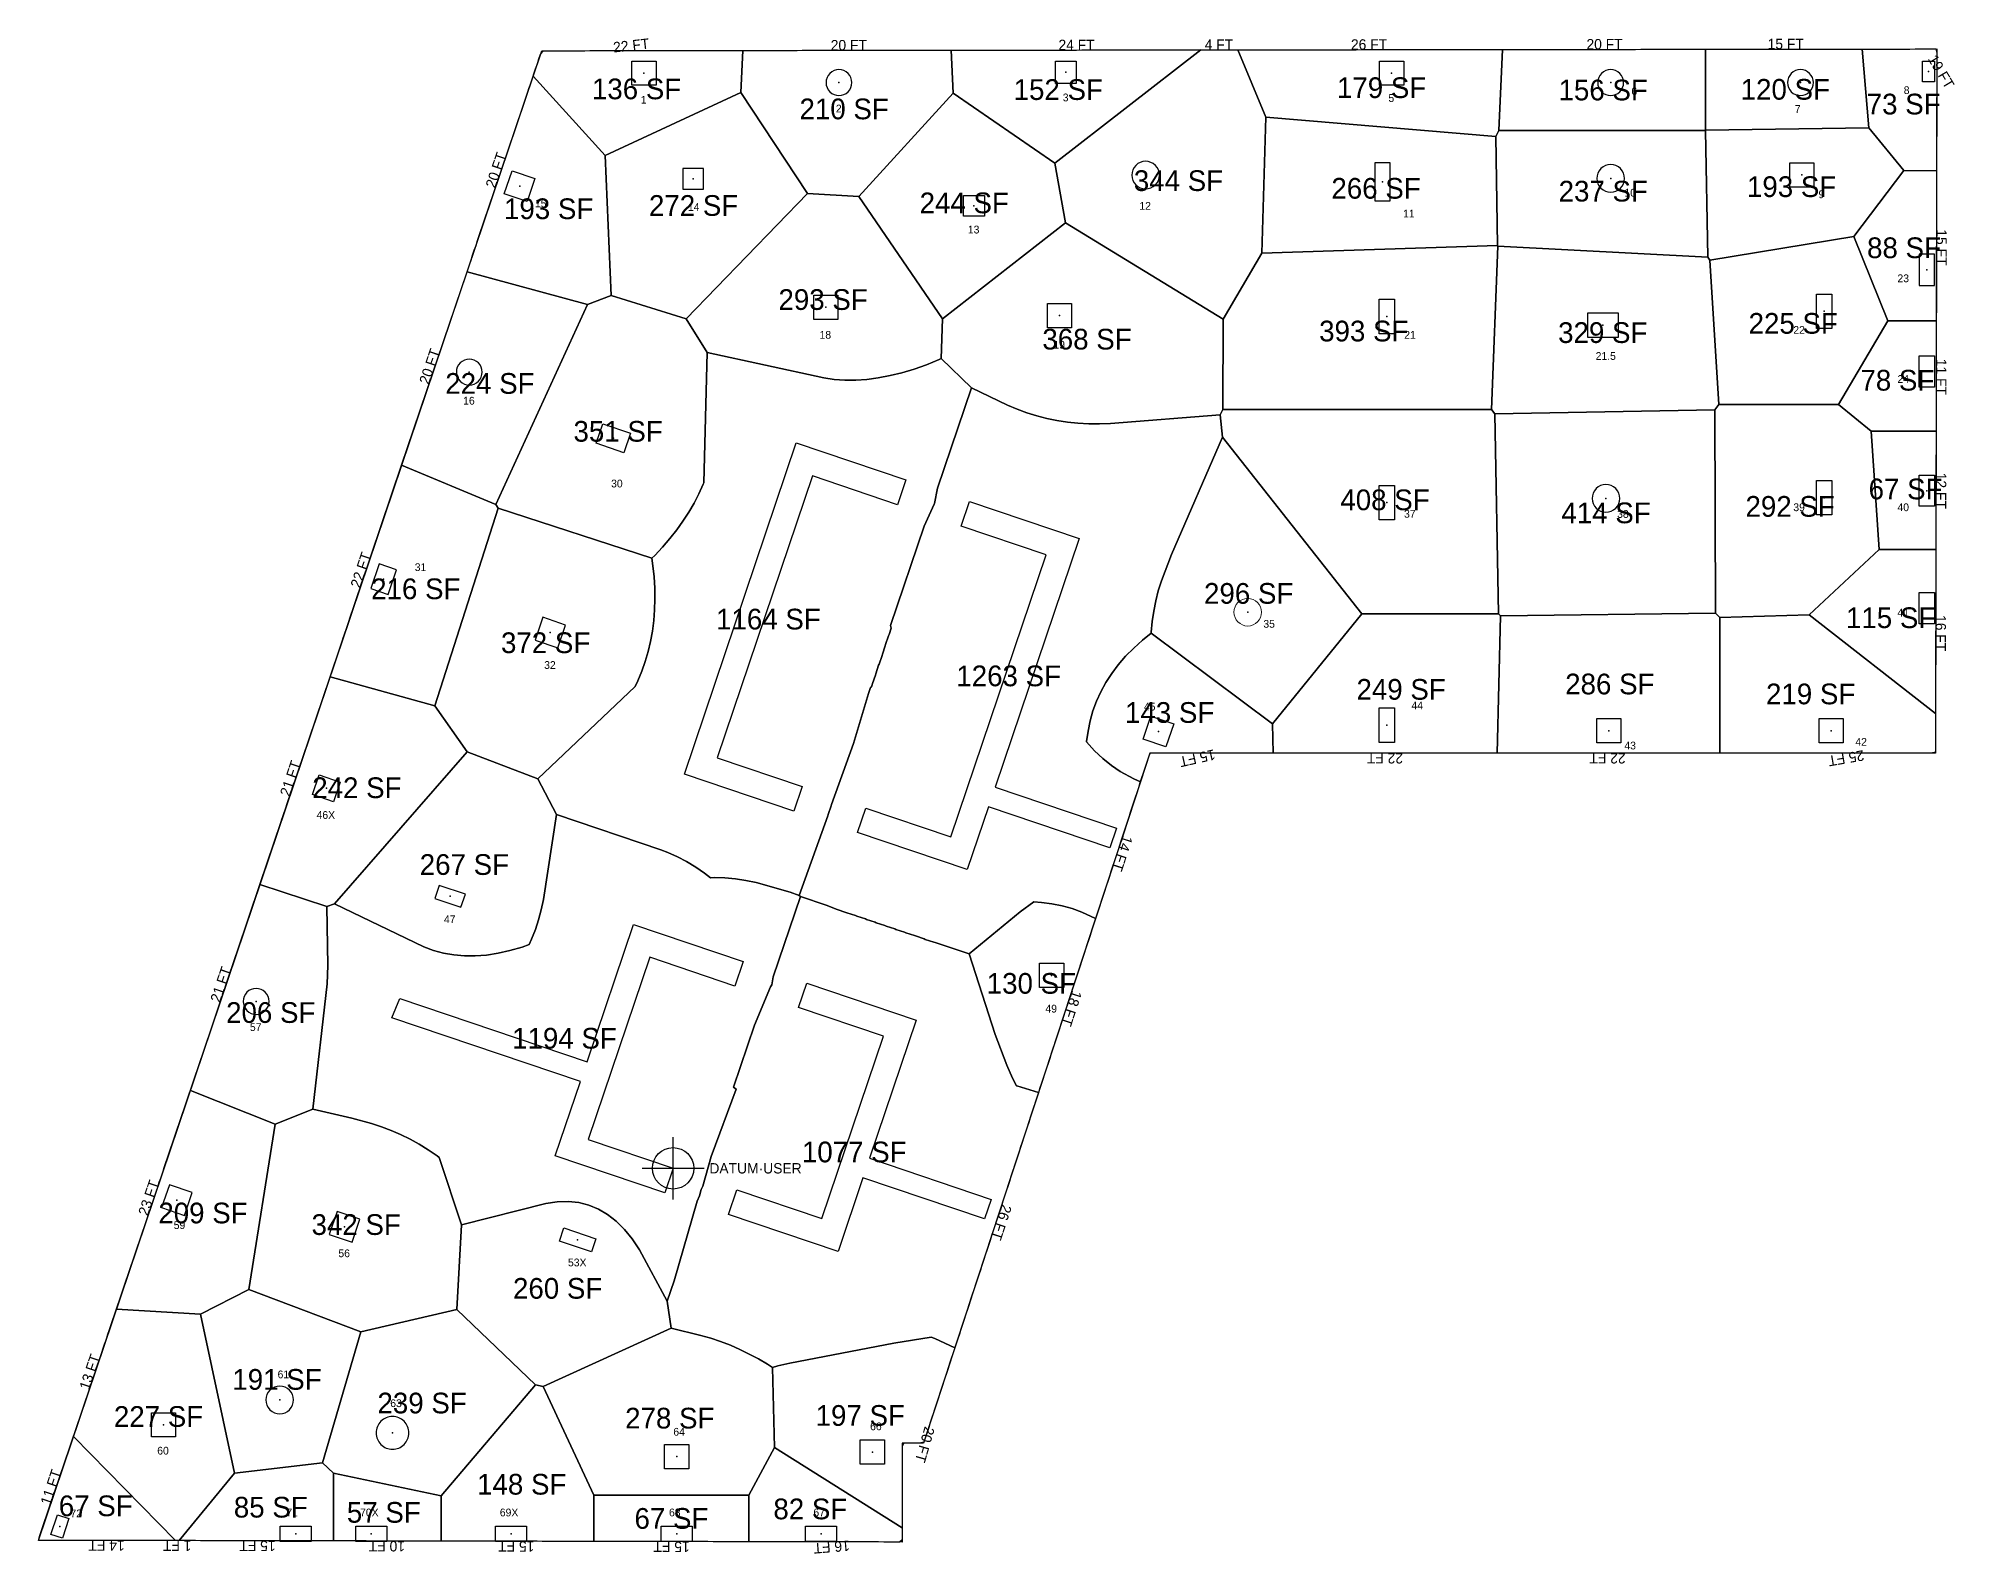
# Model space of a CAD drawing. Header units: metres. Extents: x 29 to 12657, y -13 to 49076.
# Drawn here: x 10436 to 12657, y -13 to 1742 of the extents above; entities that cross this region are included whole.
import ezdxf
from ezdxf.enums import TextEntityAlignment as Align

# ---------------------------------------------------------------- set-up
doc = ezdxf.new("R2010")
doc.units = ezdxf.units.M
doc.layers.add('COL-IDEN', color=171, linetype='Continuous', lineweight=30)
doc.layers.add('COLS', color=52, linetype='Continuous', lineweight=20)
for name, color, linetype in [('FLOOR_1_AREA_LABELS', 3, 'Continuous'), ('FLOOR_1_BOUNDARY', 5, 'Continuous'), ('FLOOR_1_COLUMNS', 7, 'Continuous'), ('FLOOR_1_DATUM', 4, 'Continuous'), ('FLOOR_1_FASCADE_COLUMNS', 30, 'Continuous'), ('FLOOR_1_FASCADE_WALLS', 4, 'Continuous'), ('FLOOR_1_LARGE_TRIBUTARY', 6, 'Continuous'), ('FLOOR_1_TRIBUTARY_COL_0', 2, 'Continuous'), ('FLOOR_1_TRIBUTARY_COL_1', 2, 'Continuous'), ('FLOOR_1_TRIBUTARY_COL_10', 2, 'Continuous'), ('FLOOR_1_TRIBUTARY_COL_11', 2, 'Continuous'), ('FLOOR_1_TRIBUTARY_COL_12', 2, 'Continuous'), ('FLOOR_1_TRIBUTARY_COL_13', 2, 'Continuous'), ('FLOOR_1_TRIBUTARY_COL_14', 2, 'Continuous'), ('FLOOR_1_TRIBUTARY_COL_15', 2, 'Continuous'), ('FLOOR_1_TRIBUTARY_COL_16', 2, 'Continuous'), ('FLOOR_1_TRIBUTARY_COL_17', 2, 'Continuous'), ('FLOOR_1_TRIBUTARY_COL_18', 2, 'Continuous'), ('FLOOR_1_TRIBUTARY_COL_19', 2, 'Continuous'), ('FLOOR_1_TRIBUTARY_COL_2', 2, 'Continuous'), ('FLOOR_1_TRIBUTARY_COL_20', 2, 'Continuous'), ('FLOOR_1_TRIBUTARY_COL_21', 2, 'Continuous'), ('FLOOR_1_TRIBUTARY_COL_22', 2, 'Continuous'), ('FLOOR_1_TRIBUTARY_COL_23', 2, 'Continuous'), ('FLOOR_1_TRIBUTARY_COL_24', 2, 'Continuous'), ('FLOOR_1_TRIBUTARY_COL_25', 2, 'Continuous'), ('FLOOR_1_TRIBUTARY_COL_26', 2, 'Continuous'), ('FLOOR_1_TRIBUTARY_COL_27', 2, 'Continuous'), ('FLOOR_1_TRIBUTARY_COL_28', 2, 'Continuous'), ('FLOOR_1_TRIBUTARY_COL_29', 2, 'Continuous'), ('FLOOR_1_TRIBUTARY_COL_3', 2, 'Continuous'), ('FLOOR_1_TRIBUTARY_COL_30', 2, 'Continuous'), ('FLOOR_1_TRIBUTARY_COL_31', 2, 'Continuous'), ('FLOOR_1_TRIBUTARY_COL_32', 2, 'Continuous'), ('FLOOR_1_TRIBUTARY_COL_33', 2, 'Continuous'), ('FLOOR_1_TRIBUTARY_COL_34', 2, 'Continuous'), ('FLOOR_1_TRIBUTARY_COL_35', 2, 'Continuous'), ('FLOOR_1_TRIBUTARY_COL_36', 2, 'Continuous'), ('FLOOR_1_TRIBUTARY_COL_37', 2, 'Continuous'), ('FLOOR_1_TRIBUTARY_COL_38', 2, 'Continuous'), ('FLOOR_1_TRIBUTARY_COL_39', 2, 'Continuous'), ('FLOOR_1_TRIBUTARY_COL_4', 2, 'Continuous'), ('FLOOR_1_TRIBUTARY_COL_40', 2, 'Continuous'), ('FLOOR_1_TRIBUTARY_COL_41', 2, 'Continuous'), ('FLOOR_1_TRIBUTARY_COL_42', 2, 'Continuous'), ('FLOOR_1_TRIBUTARY_COL_43', 2, 'Continuous'), ('FLOOR_1_TRIBUTARY_COL_44', 2, 'Continuous'), ('FLOOR_1_TRIBUTARY_COL_45', 2, 'Continuous'), ('FLOOR_1_TRIBUTARY_COL_46', 2, 'Continuous'), ('FLOOR_1_TRIBUTARY_COL_47', 2, 'Continuous'), ('FLOOR_1_TRIBUTARY_COL_48', 2, 'Continuous'), ('FLOOR_1_TRIBUTARY_COL_49', 2, 'Continuous'), ('FLOOR_1_TRIBUTARY_COL_5', 2, 'Continuous'), ('FLOOR_1_TRIBUTARY_COL_50', 2, 'Continuous'), ('FLOOR_1_TRIBUTARY_COL_51', 2, 'Continuous'), ('FLOOR_1_TRIBUTARY_COL_52', 2, 'Continuous'), ('FLOOR_1_TRIBUTARY_COL_6', 2, 'Continuous'), ('FLOOR_1_TRIBUTARY_COL_7', 2, 'Continuous'), ('FLOOR_1_TRIBUTARY_COL_8', 2, 'Continuous'), ('FLOOR_1_TRIBUTARY_COL_9', 2, 'Continuous'), ('FLOOR_1_WALL_TRIBUTARY_65', 1, 'Continuous'), ('FLOOR_1_WALL_TRIBUTARY_66', 1, 'Continuous'), ('FLOOR_1_WALL_TRIBUTARY_67', 1, 'Continuous'), ('FLOOR_1_WALL_TRIBUTARY_68', 1, 'Continuous'), ('SLAB-RESIDENTIAL', 6, 'Continuous'), ('WALL', 4, 'Continuous')]:
    doc.layers.add(name, color=color, linetype=linetype)

msp = doc.modelspace()

# ---------------------------------------------------------------- texts
at = {"layer": 'COL-IDEN', "char_height": 9, "attachment_point": 1}
for s, insert, width in [('1', (11134.5, 1675.8), 8.484), ('3', (11623.6, 1678.5), 8.484), ('5', (12001.1, 1677.8), 8.484), ('6', (12282.7, 1685.8), 8.484), ('8', (12598.4, 1686.9), 19.998), ('2', (11360.6, 1665.6), 8.484), ('7', (12472.1, 1665.1), 8.484), ('15', (11011.8, 1555.7), 16.968), ('10', (12274.6, 1568.1), 16.968), ('9', (12499.6, 1566.3), 16.968), ('14', (11189.1, 1551.5), 16.968), ('12', (11712.4, 1552.8), 16.968), ('11', (12018.1, 1543.9), 16.968), ('13', (11513.6, 1525.4), 16.968), ('23', (12591.1, 1468.9), 16.968), ('18', (11341.7, 1403.4), 16.968), ('21', (12019.4, 1403.4), 16.968), ('22', (12470.4, 1409.1), 16.968), ('19', (11612.8, 1391.9), 16.968), ('21.5', (12241.3, 1378.9), 19.998), ('24', (12591.1, 1352.2), 16.968), ('16', (10928.6, 1327.1), 16.968), ('30', (11100.1, 1231.1), 16.968), ('39', (12470.4, 1203.6), 16.968), ('40', (12591.1, 1203.6), 16.968), ('37', (12019.2, 1196), 16.968), ('38', (12266.2, 1195.8), 16.968), ('31', (10872.5, 1134.2), 16.968), ('35', (11856.1, 1068.5), 16.968), ('41', (12591.1, 1081.5), 16.968), ('32', (11022.5, 1020.8), 16.968), ('45', (11717.7, 972.6), 16.968), ('44', (12027.8, 974), 16.968), ('43', (12274.6, 927.5), 16.968), ('42', (12542.3, 931.7), 16.968), ('46X', (10758.7, 847), 26.967), ('47', (10906.3, 726.2), 16.968), ('49', (11603.5, 622.6), 16.968), ('57', (10681.4, 601.2), 16.968), ('59', (10593.1, 371.8), 16.968), ('56', (10784, 339.1), 16.968), ('53X', (11050.1, 328.5), 26.967), ('61', (10713.5, 198.8), 16.968), ('63', (10844.1, 165.4), 16.968), ('66', (11400.3, 138.6), 16.968), ('64', (11172.2, 132.3), 19.998), ('60', (10574, 110.4), 16.968), ('72', (10473.4, 37.7), 16.968), ('71', (10723.7, 38.8), 16.968), ('70X', (10809.1, 38.8), 26.967), ('69X', (10971.1, 38.8), 26.967), ('68', (11167.2, 38.8), 16.968), ('67', (11334.6, 38.8), 16.968)]:
    msp.add_mtext(s, dxfattribs=dict(at, insert=insert, width=width))
at = {"layer": 'FLOOR_1_AREA_LABELS'}
for s, p in [('136 SF', (11129.6, 1683.9)), ('152 SF', (11618.4, 1683.1)), ('179 SF', (11993.2, 1685.3)), ('156 SF', (12250, 1682.6)), ('120 SF', (12461.1, 1683.4)), ('210 SF', (11370.2, 1660.7)), ('73 SF', (12598.3, 1666.3)), ('344 SF', (11757.7, 1577.6)), ('266 SF', (11986.7, 1568.7)), ('237 SF', (12250.1, 1565.4)), ('193 SF', (12468.4, 1570.6)), ('193 SF', (11027.7, 1545)), ('272 SF', (11195.7, 1548.8)), ('244 SF', (11509.4, 1551.8)), ('88 SF', (12598.7, 1499.8)), ('293 SF', (11345.8, 1439.8)), ('225 SF', (12470.3, 1412.2)), ('368 SF', (11651.7, 1393.9)), ('393 SF', (11972.5, 1403.3)), ('329 SF', (12249.5, 1401.5)), ('78 SF', (12591, 1346.3)), ('224 SF', (10959.6, 1342.6)), ('351 SF', (11108.2, 1287.1)), ('67 SF', (12600.5, 1220.3)), ('408 SF', (11997.1, 1207.7)), ('414 SF', (12253.3, 1192.6)), ('292 SF', (12466.7, 1200.1)), ('216 SF', (10873.7, 1104.6)), ('296 SF', (11839.1, 1099.3)), ('1164 SF', (11282.4, 1069.5)), ('115 SF', (12583.2, 1071.1)), ('372 SF', (11024.2, 1042.1)), ('1263 SF', (11560.9, 1003.7)), ('249 SF', (12015.8, 988.1)), ('286 SF', (12257.7, 994.3)), ('219 SF', (12490.5, 982.8)), ('143 SF', (11747.5, 961.3)), ('242 SF', (10805.4, 874.1)), ('267 SF', (10930, 785.1)), ('130 SF', (11587.2, 647.4)), ('206 SF', (10705.6, 613.6)), ('1194 SF', (11046, 583.8)), ('1077 SF', (11381.9, 452)), ('209 SF', (10627, 381.3)), ('342 SF', (10804.6, 367.9)), ('260 SF', (11038.1, 294)), ('191 SF', (10712.8, 188.5)), ('227 SF', (10575.5, 145.5)), ('239 SF', (10881, 161.1)), ('278 SF', (11168.1, 143.6)), ('197 SF', (11388.9, 146.7)), ('148 SF', (10996.5, 67)), ('67 SF', (10502.7, 42)), ('85 SF', (10705.6, 40.4)), ('57 SF', (10836.6, 34.4)), ('82 SF', (11331, 38.4)), ('67 SF', (11170, 27.4))]:
    msp.add_text(s, height=24, dxfattribs=at).set_placement(p, align=Align.MIDDLE_CENTER)
at = {"layer": 'FLOOR_1_DATUM'}
msp.add_text('DATUM·USER', height=12, dxfattribs=at).set_placement((11214, 427.1))
at = {"layer": 'FLOOR_1_FASCADE_COLUMNS'}
for s, rotation, p in [('22 FT', 6.2764, (11123.4, 1734.3)), ('20 FT', 0.0709, (11375.6, 1734.6)), ('24 FT', 0.0709, (11639.6, 1734.9)), ('4 FT', 0.0709, (11804.6, 1735.2)), ('26 FT', 0.0709, (11978.6, 1735.4)), ('20 FT', 0.0709, (12251.6, 1735.7)), ('15 FT', 0.0709, (12461.6, 1736)), ('19 FT', -59.3086, (12641.8, 1703.8)), ('20 FT', 71.3214, (10966.6, 1589.8)), ('15 FT', -90.1107, (12642.2, 1500.2)), ('20 FT', 71.3214, (10889.7, 1362.4)), ('11 FT', -90.1107, (12641.9, 1350.2)), ('12 FT', -90.1107, (12641.7, 1218.2)), ('22 FT', 71.3214, (10810, 1126.5)), ('16 FT', -90.1107, (12641.3, 1053.2)), ('15 FT', -167.4425, (11779.6, 908.3)), ('22 FT', 180, (11997.1, 908.2)), ('22 FT', 180, (12255.1, 908.2)), ('25 FT', -170.2666, (12531.7, 908.3)), ('21 FT', 71.3214, (10728.3, 885)), ('21 FT', 71.3214, (10647.6, 646.2)), ('18 FT', -108.1553, (11633.8, 618.4)), ('23 FT', 71.3214, (10564, 399)), ('13 FT', 71.3214, (10495.8, 197.2)), ('20 FT', -106.1219, (11463.7, 112.9)), ('11 FT', 71.3214, (10450.7, 63.6)), ('14 FT', 179.8839, (10515.2, -4.1)), ('1 FT', 179.8839, (10597.2, -4.3)), ('15 FT', 179.8839, (10690.2, -4.5)), ('10 FT', 179.8839, (10840.2, -4.8)), ('15 FT', 179.8839, (10990.2, -5.1)), ('15 FT', 179.8839, (11170.2, -5.5)), ('16 FT', -175.422, (11355.8, -5.8))]:
    msp.add_text(s, height=12, rotation=rotation, dxfattribs=at).set_placement(p, align=Align.MIDDLE_CENTER)
at = {"layer": 'FLOOR_1_FASCADE_WALLS'}
for s, p in [('14 FT', (11692.7, 798)), ('26 FT', (11552.5, 370.4))]:
    msp.add_text(s, height=12, rotation=-108.1553, dxfattribs=at).set_placement(p, align=Align.MIDDLE_CENTER)

# ---------------------------------------------------------------- linework, layer by layer
at = {"layer": 'COLS', "lineweight": 30}
for points in [[(11124.2, 1688.2), (11124.2, 1716.2), (11152.2, 1716.2), (11152.2, 1688.2)], [(11615.2, 1690.2), (11615.2, 1716.2), (11639.2, 1716.2), (11639.2, 1690.2)], [(11990.8, 1688.2), (11990.8, 1716.2), (12018.8, 1716.2), (12018.8, 1688.2)], [(12620.2, 1692.2), (12620.2, 1716.2), (12634.2, 1716.2), (12634.2, 1692.2)], [(11002.9, 1553.5), (10976.3, 1562.4), (10985.3, 1588.9), (11011.8, 1580)], [(11183.2, 1567.6), (11207.2, 1567.6), (11207.2, 1591.6), (11183.2, 1591.6)], [(12003.2, 1598.2), (11985.2, 1598.2), (11985.2, 1554.2), (12003.2, 1554.2)], [(12466.2, 1570.2), (12466.2, 1598.2), (12494.2, 1598.2), (12494.2, 1570.2)], [(11508.7, 1536.3), (11508.7, 1560.3), (11532.7, 1560.3), (11532.7, 1536.3)], [(12616.2, 1456.2), (12634.2, 1456.2), (12634.2, 1492.2), (12616.2, 1492.2)], [(11334.9, 1416.8), (11334.9, 1444.8), (11362.9, 1444.8), (11362.9, 1416.8)], [(12497.2, 1406.2), (12497.2, 1446.2), (12515.2, 1446.2), (12515.2, 1406.2)], [(11605.9, 1407.2), (11605.9, 1435.2), (11633.9, 1435.2), (11633.9, 1407.2)], [(11990.2, 1400.1), (11990.2, 1440.1), (12008.2, 1440.1), (12008.2, 1400.1)], [(12231.7, 1396.1), (12267.7, 1396.1), (12267.7, 1424.1), (12231.7, 1424.1)], [(12616.2, 1338.4), (12616.2, 1374.4), (12634.2, 1374.4), (12634.2, 1338.4)], [(11115, 1262.3), (11082.8, 1273.2), (11090.5, 1295.9), (11122.7, 1285)], [(11990.2, 1184.5), (11990.2, 1224.5), (12008.2, 1224.5), (12008.2, 1184.5)], [(12497.2, 1190.2), (12497.2, 1230.2), (12515.2, 1230.2), (12515.2, 1190.2)], [(12616.2, 1200.2), (12616.2, 1236.2), (12634.2, 1236.2), (12634.2, 1200.2)], [(10841.6, 1098.2), (10851.2, 1126.7), (10831.3, 1133.4), (10821.7, 1105)], [(12616.2, 1064.2), (12616.2, 1100.2), (12634.2, 1100.2), (12634.2, 1064.2)], [(11038.4, 1036.1), (11047.4, 1062.6), (11020.9, 1071.6), (11011.9, 1045)], [(11743.2, 921.4), (11716.7, 930.4), (11725.7, 956.9), (11752.2, 948)], [(11990.2, 926.5), (11990.2, 966.5), (12008.2, 966.5), (12008.2, 926.5)], [(12242.6, 926.2), (12242.6, 954.2), (12270.6, 954.2), (12270.6, 926.2)], [(12500.2, 926.2), (12500.2, 954.2), (12528.2, 954.2), (12528.2, 926.2)], [(10778.4, 857.9), (10753.8, 866.3), (10761.5, 889), (10786.1, 880.7)], [(10926, 735.6), (10931.2, 750.7), (10900.8, 761), (10895.7, 745.8)], [(11596.7, 642.7), (11596.7, 670.7), (11624.7, 670.7), (11624.7, 642.7)], [(10605.7, 378.5), (10614.6, 405), (10588.1, 414), (10579.1, 387.5)], [(10800, 347.5), (10808.9, 374), (10782.4, 383), (10773.4, 356.5)], [(11077.2, 336.3), (11040.3, 348.8), (11045.4, 364), (11082.4, 351.5)], [(10567.2, 121.8), (10567.2, 149.8), (10595.2, 149.8), (10595.2, 121.8)], [(11162.1, 85), (11162.1, 113), (11190.1, 113), (11190.1, 85)], [(11388.9, 90.3), (11388.9, 118.3), (11416.9, 118.3), (11416.9, 90.3)], [(10464, 4.4), (10450.7, 8.9), (10458.4, 31.7), (10471.7, 27.2)], [(10716.5, 0.5), (10716.5, 18.5), (10752.5, 18.5), (10752.5, 0.5)], [(10804.1, 0.5), (10804.1, 18.5), (10840.1, 18.5), (10840.1, 0.5)], [(10966.1, 0.5), (10966.1, 18.5), (11002.1, 18.5), (11002.1, 0.5)], [(11158.1, 0.5), (11158.1, 18.5), (11194.1, 18.5), (11194.1, 0.5)], [(11325.4, 0.5), (11325.4, 18.5), (11361.4, 18.5), (11361.4, 0.5)]]:
    msp.add_lwpolyline(points, close=True, dxfattribs=at)
for points in [[(11379.2, 1691.2, 0.414214), (11364.2, 1706.2, 0.414214), (11349.2, 1691.2, 0.414214), (11364.2, 1676.2, 0.414214)], [(12273.7, 1691.2, 0.414214), (12258.7, 1706.2, 0.414214), (12243.7, 1691.2, 0.414214), (12258.7, 1676.2, 0.414214)], [(12493.7, 1691.2, 0.414214), (12478.7, 1706.2, 0.414214), (12463.7, 1691.2, 0.414214), (12478.7, 1676.2, 0.414214)], [(11735.6, 1584, 0.414214), (11719.6, 1600, 0.414214), (11703.6, 1584, 0.414214), (11719.6, 1568, 0.414214)], [(12274.7, 1580.2, 0.414214), (12258.7, 1596.2, 0.414214), (12242.7, 1580.2, 0.414214), (12258.7, 1564.2, 0.414214)], [(10950.7, 1355.7, 0.414214), (10935.7, 1370.7, 0.414214), (10920.7, 1355.7, 0.414214), (10935.7, 1340.7, 0.414214)], [(12269.2, 1209.4, 0.414214), (12253.2, 1225.4, 0.414214), (12237.2, 1209.4, 0.414214), (12253.2, 1193.4, 0.414214)], [(10703.6, 626.5, 0.414214), (10688.6, 641.5, 0.414214), (10673.6, 626.5, 0.414214), (10688.6, 611.5, 0.414214)], [(10732, 164.7, 0.414214), (10716, 180.7, 0.414214), (10700, 164.7, 0.414214), (10716, 148.7, 0.414214)], [(10865.7, 126.5, 0.414214), (10846.7, 145.5, 0.414214), (10827.7, 126.5, 0.414214), (10846.7, 107.5, 0.414214)]]:
    msp.add_lwpolyline(points, format="xyb", close=True, dxfattribs=at)
at = {"layer": 'COLS'}
msp.add_circle((11838, 1077.5), 16, dxfattribs=at)
at = {"layer": 'FLOOR_1_BOUNDARY'}
msp.add_lwpolyline([(10436.2, 2), (11019.7, 1728.2), (12636.7, 1730.2), (12635.1, 914.2), (11724.5, 914.2), (11462.2, 114.5), (11437.4, 114.5), (11437.6, 0), (10436.2, 2)], close=True, dxfattribs=at)
at = {"layer": 'FLOOR_1_COLUMNS'}
for p in [(11138.2, 1702.2), (11364.2, 1691.2), (11627.2, 1703.2), (12004.8, 1702.2), (12258.7, 1691.2), (12478.7, 1691.2), (12627.2, 1704.2), (11195.2, 1579.6), (11719.6, 1584), (12258.7, 1580.2), (12480.2, 1584.2), (10994.1, 1571.2), (11994.2, 1576.2), (11520.7, 1548.3), (12625.2, 1474.2), (11348.9, 1430.8), (12506.2, 1426.2), (11619.9, 1421.2), (11999.2, 1420.1), (12249.7, 1410.1), (10935.7, 1355.7), (12625.2, 1356.4), (11102.8, 1279.1), (11999.2, 1204.5), (12253.2, 1209.4), (12506.2, 1210.2), (12625.2, 1218.2), (10836.4, 1115.8), (11838, 1077.5), (12625.2, 1082.2), (11029.6, 1053.8), (11734.4, 939.2), (11999.2, 946.5), (12256.6, 940.2), (12514.2, 940.2), (10770, 873.5), (10913.4, 748.3), (11610.7, 656.7), (10688.6, 626.5), (10596.9, 396.2), (10791.2, 365.2), (11061.3, 350.1), (10716, 164.7), (10581.2, 135.8), (10846.7, 126.5), (11176.1, 99), (11402.9, 104.3), (10461.2, 18.1), (10734.5, 9.5), (10822.1, 9.5), (10984.1, 9.5), (11176.1, 9.5), (11343.4, 9.5)]:
    msp.add_point(p, dxfattribs=at)
at = {"layer": 'FLOOR_1_DATUM'}
for p, q in [((11172, 397.1), (11172, 469.1)), ((11136, 433.1), (11208, 433.1))]:
    msp.add_line(p, q, dxfattribs=at)
msp.add_circle((11172, 433.1), 24, dxfattribs=at)
at = {"layer": 'FLOOR_1_FASCADE_COLUMNS'}
for points in [[(11010.7, 1701.5), (11012.6, 1707.2), (11014.6, 1712.9), (11016.5, 1718.6), (11018.4, 1724.3), (11021.6, 1728.2), (11027.6, 1728.2), (11033.6, 1728.2), (11039.6, 1728.2), (11045.6, 1728.2), (11051.6, 1728.2), (11057.6, 1728.2), (11063.6, 1728.2), (11069.6, 1728.2), (11075.6, 1728.3), (11081.6, 1728.3), (11087.6, 1728.3), (11093.6, 1728.3), (11099.6, 1728.3), (11105.6, 1728.3), (11111.6, 1728.3), (11117.6, 1728.3), (11123.6, 1728.3), (11129.6, 1728.3), (11135.6, 1728.3), (11141.6, 1728.3), (11147.6, 1728.3), (11153.6, 1728.3), (11159.6, 1728.4), (11165.6, 1728.4), (11171.6, 1728.4), (11177.6, 1728.4), (11183.6, 1728.4), (11189.6, 1728.4), (11195.6, 1728.4), (11201.6, 1728.4), (11207.6, 1728.4), (11213.6, 1728.4), (11219.6, 1728.4), (11225.6, 1728.4), (11231.6, 1728.4), (11237.6, 1728.5), (11243.6, 1728.5), (11249.6, 1728.5), (11255.6, 1728.5)], [(11255.6, 1728.5), (11261.6, 1728.5), (11267.6, 1728.5), (11273.6, 1728.5), (11279.6, 1728.5), (11285.6, 1728.5), (11291.6, 1728.5), (11297.6, 1728.5), (11303.6, 1728.5), (11309.6, 1728.5), (11315.6, 1728.5), (11321.6, 1728.6), (11327.6, 1728.6), (11333.6, 1728.6), (11339.6, 1728.6), (11345.6, 1728.6), (11351.6, 1728.6), (11357.6, 1728.6), (11363.6, 1728.6), (11369.6, 1728.6), (11375.6, 1728.6), (11381.6, 1728.6), (11387.6, 1728.6), (11393.6, 1728.6), (11399.6, 1728.7), (11405.6, 1728.7), (11411.6, 1728.7), (11417.6, 1728.7), (11423.6, 1728.7), (11429.6, 1728.7), (11435.6, 1728.7), (11441.6, 1728.7), (11447.6, 1728.7), (11453.6, 1728.7), (11459.6, 1728.7), (11465.6, 1728.7), (11471.6, 1728.7), (11477.6, 1728.7), (11483.6, 1728.8), (11489.6, 1728.8), (11495.6, 1728.8)], [(11495.6, 1728.8), (11501.6, 1728.8), (11507.6, 1728.8), (11513.6, 1728.8), (11519.6, 1728.8), (11525.6, 1728.8), (11531.6, 1728.8), (11537.6, 1728.8), (11543.6, 1728.8), (11549.6, 1728.8), (11555.6, 1728.8), (11561.6, 1728.9), (11567.6, 1728.9), (11573.6, 1728.9), (11579.6, 1728.9), (11585.6, 1728.9), (11591.6, 1728.9), (11597.6, 1728.9), (11603.6, 1728.9), (11609.6, 1728.9), (11615.6, 1728.9), (11621.6, 1728.9), (11627.6, 1728.9), (11633.6, 1728.9), (11639.6, 1728.9), (11645.6, 1729), (11651.6, 1729), (11657.6, 1729), (11663.6, 1729), (11669.6, 1729), (11675.6, 1729), (11681.6, 1729), (11687.6, 1729), (11693.6, 1729), (11699.6, 1729), (11705.6, 1729), (11711.6, 1729), (11717.6, 1729), (11723.6, 1729.1), (11729.6, 1729.1), (11735.6, 1729.1), (11741.6, 1729.1), (11747.6, 1729.1), (11753.6, 1729.1), (11759.6, 1729.1), (11765.6, 1729.1), (11771.6, 1729.1), (11777.6, 1729.1), (11783.6, 1729.1)], [(11783.6, 1729.1), (11789.6, 1729.1), (11795.6, 1729.1), (11801.6, 1729.1), (11807.6, 1729.2), (11813.6, 1729.2), (11819.6, 1729.2), (11825.6, 1729.2)], [(11825.6, 1729.2), (11831.6, 1729.2), (11837.6, 1729.2), (11843.6, 1729.2), (11849.6, 1729.2), (11855.6, 1729.2), (11861.6, 1729.2), (11867.6, 1729.2), (11873.6, 1729.2), (11879.6, 1729.2), (11885.6, 1729.3), (11891.6, 1729.3), (11897.6, 1729.3), (11903.6, 1729.3), (11909.6, 1729.3), (11915.6, 1729.3), (11921.6, 1729.3), (11927.6, 1729.3), (11933.6, 1729.3), (11939.6, 1729.3), (11945.6, 1729.3), (11951.6, 1729.3), (11957.6, 1729.3), (11963.6, 1729.3), (11969.6, 1729.4), (11975.6, 1729.4), (11981.6, 1729.4), (11987.6, 1729.4), (11993.6, 1729.4), (11999.6, 1729.4), (12005.6, 1729.4), (12011.6, 1729.4), (12017.6, 1729.4), (12023.6, 1729.4), (12029.6, 1729.4), (12035.6, 1729.4), (12041.6, 1729.4), (12047.6, 1729.5), (12053.6, 1729.5), (12059.6, 1729.5), (12065.6, 1729.5), (12071.6, 1729.5), (12077.6, 1729.5), (12083.6, 1729.5), (12089.6, 1729.5), (12095.6, 1729.5), (12101.6, 1729.5), (12107.6, 1729.5), (12113.6, 1729.5), (12119.6, 1729.5), (12125.6, 1729.5), (12131.6, 1729.6)], [(12131.6, 1729.6), (12137.6, 1729.6), (12143.6, 1729.6), (12149.6, 1729.6), (12155.6, 1729.6), (12161.6, 1729.6), (12167.6, 1729.6), (12173.6, 1729.6), (12179.6, 1729.6), (12185.6, 1729.6), (12191.6, 1729.6), (12197.6, 1729.6), (12203.6, 1729.6), (12209.6, 1729.7), (12215.6, 1729.7), (12221.6, 1729.7), (12227.6, 1729.7), (12233.6, 1729.7), (12239.6, 1729.7), (12245.6, 1729.7), (12251.6, 1729.7), (12257.6, 1729.7), (12263.6, 1729.7), (12269.6, 1729.7), (12275.6, 1729.7), (12281.6, 1729.7), (12287.6, 1729.7), (12293.6, 1729.8), (12299.6, 1729.8), (12305.6, 1729.8), (12311.6, 1729.8), (12317.6, 1729.8), (12323.6, 1729.8), (12329.6, 1729.8), (12335.6, 1729.8), (12341.6, 1729.8), (12347.6, 1729.8), (12353.6, 1729.8), (12359.6, 1729.8), (12365.6, 1729.8), (12371.6, 1729.9)], [(12371.6, 1729.9), (12377.6, 1729.9), (12383.6, 1729.9), (12389.6, 1729.9), (12395.6, 1729.9), (12401.6, 1729.9), (12407.6, 1729.9), (12413.6, 1729.9), (12419.6, 1729.9), (12425.6, 1729.9), (12431.6, 1729.9), (12437.6, 1729.9), (12443.6, 1729.9), (12449.6, 1729.9), (12455.6, 1730), (12461.6, 1730), (12467.6, 1730), (12473.6, 1730), (12479.6, 1730), (12485.6, 1730), (12491.6, 1730), (12497.6, 1730), (12503.6, 1730), (12509.6, 1730), (12515.6, 1730), (12521.6, 1730), (12527.6, 1730), (12533.6, 1730.1), (12539.6, 1730.1), (12545.6, 1730.1), (12551.6, 1730.1)], [(12551.6, 1730.1), (12557.6, 1730.1), (12563.6, 1730.1), (12569.6, 1730.1), (12575.6, 1730.1), (12581.6, 1730.1), (12587.6, 1730.1), (12593.6, 1730.1), (12599.6, 1730.1), (12605.6, 1730.1), (12611.6, 1730.2), (12617.6, 1730.2), (12623.6, 1730.2), (12629.6, 1730.2), (12635.6, 1730.2), (12636.6, 1725.2), (12636.6, 1719.2), (12636.6, 1713.2), (12636.6, 1707.2), (12636.6, 1701.2), (12636.6, 1695.2), (12636.6, 1689.2), (12636.6, 1683.2), (12636.6, 1677.2), (12636.5, 1671.2), (12636.5, 1665.2), (12636.5, 1659.2), (12636.5, 1653.2), (12636.5, 1647.2), (12636.5, 1641.2), (12636.5, 1635.2), (12636.5, 1629.2), (12636.4, 1623.2), (12636.4, 1617.2), (12636.4, 1611.2), (12636.4, 1605.2), (12636.4, 1599.2), (12636.4, 1593.2), (12636.4, 1587.2)], [(10933.9, 1474.2), (10935.8, 1479.9), (10937.7, 1485.5), (10939.6, 1491.2), (10941.5, 1496.9), (10943.5, 1502.6), (10945.4, 1508.3), (10947.3, 1514), (10949.2, 1519.7), (10951.1, 1525.3), (10953.1, 1531), (10955, 1536.7), (10956.9, 1542.4), (10958.8, 1548.1), (10960.8, 1553.8), (10962.7, 1559.4), (10964.6, 1565.1), (10966.5, 1570.8), (10968.4, 1576.5), (10970.4, 1582.2), (10972.3, 1587.9), (10974.2, 1593.5), (10976.1, 1599.2), (10978, 1604.9), (10980, 1610.6), (10981.9, 1616.3), (10983.8, 1622), (10985.7, 1627.6), (10987.7, 1633.3), (10989.6, 1639), (10991.5, 1644.7), (10993.4, 1650.4), (10995.3, 1656.1), (10997.3, 1661.8), (10999.2, 1667.4), (11001.1, 1673.1), (11003, 1678.8), (11004.9, 1684.5), (11006.9, 1690.2), (11008.8, 1695.9), (11010.7, 1701.5)], [(12636.4, 1587.2), (12636.4, 1581.2), (12636.4, 1575.2), (12636.3, 1569.2), (12636.3, 1563.2), (12636.3, 1557.2), (12636.3, 1551.2), (12636.3, 1545.2), (12636.3, 1539.2), (12636.3, 1533.2), (12636.3, 1527.2), (12636.2, 1521.2), (12636.2, 1515.2), (12636.2, 1509.2), (12636.2, 1503.2), (12636.2, 1497.2), (12636.2, 1491.2), (12636.2, 1485.2), (12636.2, 1479.2), (12636.2, 1473.2), (12636.1, 1467.2), (12636.1, 1461.2), (12636.1, 1455.2), (12636.1, 1449.2), (12636.1, 1443.2), (12636.1, 1437.2), (12636.1, 1431.2), (12636.1, 1425.2), (12636.1, 1419.2), (12636, 1413.2)], [(10857, 1246.8), (10858.9, 1252.5), (10860.8, 1258.2), (10862.8, 1263.9), (10864.7, 1269.6), (10866.6, 1275.2), (10868.5, 1280.9), (10870.4, 1286.6), (10872.4, 1292.3), (10874.3, 1298), (10876.2, 1303.7), (10878.1, 1309.3), (10880, 1315), (10882, 1320.7), (10883.9, 1326.4), (10885.8, 1332.1), (10887.7, 1337.8), (10889.7, 1343.4), (10891.6, 1349.1), (10893.5, 1354.8), (10895.4, 1360.5), (10897.3, 1366.2), (10899.3, 1371.9), (10901.2, 1377.6), (10903.1, 1383.2), (10905, 1388.9), (10906.9, 1394.6), (10908.9, 1400.3), (10910.8, 1406), (10912.7, 1411.7), (10914.6, 1417.3), (10916.6, 1423), (10918.5, 1428.7), (10920.4, 1434.4), (10922.3, 1440.1), (10924.2, 1445.8), (10926.2, 1451.4), (10928.1, 1457.1), (10930, 1462.8), (10931.9, 1468.5), (10933.9, 1474.2)], [(12636, 1413.2), (12636, 1407.2), (12636, 1401.2), (12636, 1395.2), (12636, 1389.2), (12636, 1383.2), (12636, 1377.2), (12636, 1371.2), (12635.9, 1365.2), (12635.9, 1359.2), (12635.9, 1353.2), (12635.9, 1347.2), (12635.9, 1341.2), (12635.9, 1335.2), (12635.9, 1329.2), (12635.9, 1323.2), (12635.9, 1317.2), (12635.8, 1311.2), (12635.8, 1305.2), (12635.8, 1299.2), (12635.8, 1293.2), (12635.8, 1287.2)], [(12635.8, 1287.2), (12635.8, 1281.2), (12635.8, 1275.2), (12635.8, 1269.2), (12635.8, 1263.2), (12635.7, 1257.2), (12635.7, 1251.2), (12635.7, 1245.2), (12635.7, 1239.2), (12635.7, 1233.2), (12635.7, 1227.2), (12635.7, 1221.2), (12635.7, 1215.2), (12635.6, 1209.2), (12635.6, 1203.2), (12635.6, 1197.2), (12635.6, 1191.2), (12635.6, 1185.2), (12635.6, 1179.2), (12635.6, 1173.2), (12635.6, 1167.2), (12635.6, 1161.2), (12635.5, 1155.2), (12635.5, 1149.2)], [(10774.4, 1002.4), (10776.3, 1008.1), (10778.2, 1013.8), (10780.1, 1019.5), (10782, 1025.1), (10784, 1030.8), (10785.9, 1036.5), (10787.8, 1042.2), (10789.7, 1047.9), (10791.7, 1053.6), (10793.6, 1059.2), (10795.5, 1064.9), (10797.4, 1070.6), (10799.3, 1076.3), (10801.3, 1082), (10803.2, 1087.7), (10805.1, 1093.4), (10807, 1099), (10808.9, 1104.7), (10810.9, 1110.4), (10812.8, 1116.1), (10814.7, 1121.8), (10816.6, 1127.5), (10818.6, 1133.1), (10820.5, 1138.8), (10822.4, 1144.5), (10824.3, 1150.2), (10826.2, 1155.9), (10828.2, 1161.6), (10830.1, 1167.2), (10832, 1172.9), (10833.9, 1178.6), (10835.9, 1184.3), (10837.8, 1190), (10839.7, 1195.7), (10841.6, 1201.3), (10843.5, 1207), (10845.5, 1212.7), (10847.4, 1218.4), (10849.3, 1224.1), (10851.2, 1229.8), (10853.1, 1235.5), (10855.1, 1241.1), (10857, 1246.8)], [(12635.5, 1149.2), (12635.5, 1143.2), (12635.5, 1137.2), (12635.5, 1131.2), (12635.5, 1125.2), (12635.5, 1119.2), (12635.5, 1113.2), (12635.4, 1107.2), (12635.4, 1101.2), (12635.4, 1095.2), (12635.4, 1089.2), (12635.4, 1083.2), (12635.4, 1077.2), (12635.4, 1071.2), (12635.4, 1065.2), (12635.4, 1059.2), (12635.3, 1053.2), (12635.3, 1047.2), (12635.3, 1041.2), (12635.3, 1035.2), (12635.3, 1029.2), (12635.3, 1023.2), (12635.3, 1017.2), (12635.3, 1011.2), (12635.3, 1005.2), (12635.2, 999.2), (12635.2, 993.2), (12635.2, 987.2), (12635.2, 981.2), (12635.2, 975.2), (12635.2, 969.2), (12635.2, 963.2), (12635.2, 957.2)], [(10693.7, 763.7), (10695.6, 769.4), (10697.5, 775.1), (10699.4, 780.7), (10701.3, 786.4), (10703.3, 792.1), (10705.2, 797.8), (10707.1, 803.5), (10709, 809.2), (10710.9, 814.8), (10712.9, 820.5), (10714.8, 826.2), (10716.7, 831.9), (10718.6, 837.6), (10720.6, 843.3), (10722.5, 848.9), (10724.4, 854.6), (10726.3, 860.3), (10728.2, 866), (10730.2, 871.7), (10732.1, 877.4), (10734, 883), (10735.9, 888.7), (10737.9, 894.4), (10739.8, 900.1), (10741.7, 905.8), (10743.6, 911.5), (10745.5, 917.2), (10747.5, 922.8), (10749.4, 928.5), (10751.3, 934.2), (10753.2, 939.9), (10755.1, 945.6), (10757.1, 951.3), (10759, 956.9), (10760.9, 962.6), (10762.8, 968.3), (10764.8, 974), (10766.7, 979.7), (10768.6, 985.4), (10770.5, 991), (10772.4, 996.7), (10774.4, 1002.4)], [(12635.2, 957.2), (12635.1, 951.2), (12635.1, 945.2), (12635.1, 939.2), (12635.1, 933.2), (12635.1, 927.2), (12635.1, 921.2), (12635.1, 915.2), (12630.1, 914.2), (12624.1, 914.2), (12618.1, 914.2), (12612.1, 914.2), (12606.1, 914.2), (12600.1, 914.2), (12594.1, 914.2), (12588.1, 914.2), (12582.1, 914.2), (12576.1, 914.2), (12570.1, 914.2), (12564.1, 914.2), (12558.1, 914.2), (12552.1, 914.2), (12546.1, 914.2), (12540.1, 914.2), (12534.1, 914.2), (12528.1, 914.2), (12522.1, 914.2), (12516.1, 914.2), (12510.1, 914.2), (12504.1, 914.2), (12498.1, 914.2), (12492.1, 914.2), (12486.1, 914.2), (12480.1, 914.2), (12474.1, 914.2), (12468.1, 914.2), (12462.1, 914.2), (12456.1, 914.2), (12450.1, 914.2), (12444.1, 914.2), (12438.1, 914.2), (12432.1, 914.2), (12426.1, 914.2), (12420.1, 914.2), (12414.1, 914.2), (12408.1, 914.2), (12402.1, 914.2), (12396.1, 914.2), (12390.1, 914.2), (12384.1, 914.2)], [(11868.1, 914.2), (11862.1, 914.2), (11856.1, 914.2), (11850.1, 914.2), (11844.1, 914.2), (11838.1, 914.2), (11832.1, 914.2), (11826.1, 914.2), (11820.1, 914.2), (11814.1, 914.2), (11808.1, 914.2), (11802.1, 914.2), (11796.1, 914.2), (11790.1, 914.2), (11784.1, 914.2), (11778.1, 914.2), (11772.1, 914.2), (11766.1, 914.2), (11760.1, 914.2), (11754.1, 914.2), (11748.1, 914.2), (11742.1, 914.2), (11736.1, 914.2), (11730.1, 914.2), (11724.4, 913.9), (11722.5, 908.2), (11720.6, 902.5), (11718.8, 896.8), (11716.9, 891.1), (11715, 885.4), (11713.1, 879.7)], [(12126.1, 914.2), (12120.1, 914.2), (12114.1, 914.2), (12108.1, 914.2), (12102.1, 914.2), (12096.1, 914.2), (12090.1, 914.2), (12084.1, 914.2), (12078.1, 914.2), (12072.1, 914.2), (12066.1, 914.2), (12060.1, 914.2), (12054.1, 914.2), (12048.1, 914.2), (12042.1, 914.2), (12036.1, 914.2), (12030.1, 914.2), (12024.1, 914.2), (12018.1, 914.2), (12012.1, 914.2), (12006.1, 914.2), (12000.1, 914.2), (11994.1, 914.2), (11988.1, 914.2), (11982.1, 914.2), (11976.1, 914.2), (11970.1, 914.2), (11964.1, 914.2), (11958.1, 914.2), (11952.1, 914.2), (11946.1, 914.2), (11940.1, 914.2), (11934.1, 914.2), (11928.1, 914.2), (11922.1, 914.2), (11916.1, 914.2), (11910.1, 914.2), (11904.1, 914.2), (11898.1, 914.2), (11892.1, 914.2), (11886.1, 914.2), (11880.1, 914.2), (11874.1, 914.2), (11868.1, 914.2)], [(12384.1, 914.2), (12378.1, 914.2), (12372.1, 914.2), (12366.1, 914.2), (12360.1, 914.2), (12354.1, 914.2), (12348.1, 914.2), (12342.1, 914.2), (12336.1, 914.2), (12330.1, 914.2), (12324.1, 914.2), (12318.1, 914.2), (12312.1, 914.2), (12306.1, 914.2), (12300.1, 914.2), (12294.1, 914.2), (12288.1, 914.2), (12282.1, 914.2), (12276.1, 914.2), (12270.1, 914.2), (12264.1, 914.2), (12258.1, 914.2), (12252.1, 914.2), (12246.1, 914.2), (12240.1, 914.2), (12234.1, 914.2), (12228.1, 914.2), (12222.1, 914.2), (12216.1, 914.2), (12210.1, 914.2), (12204.1, 914.2), (12198.1, 914.2), (12192.1, 914.2), (12186.1, 914.2), (12180.1, 914.2), (12174.1, 914.2), (12168.1, 914.2), (12162.1, 914.2), (12156.1, 914.2), (12150.1, 914.2), (12144.1, 914.2), (12138.1, 914.2), (12132.1, 914.2), (12126.1, 914.2)], [(10613, 525), (10614.9, 530.6), (10616.8, 536.3), (10618.7, 542), (10620.6, 547.7), (10622.6, 553.4), (10624.5, 559.1), (10626.4, 564.7), (10628.3, 570.4), (10630.2, 576.1), (10632.2, 581.8), (10634.1, 587.5), (10636, 593.2), (10637.9, 598.8), (10639.9, 604.5), (10641.8, 610.2), (10643.7, 615.9), (10645.6, 621.6), (10647.5, 627.3), (10649.5, 633), (10651.4, 638.6), (10653.3, 644.3), (10655.2, 650), (10657.1, 655.7), (10659.1, 661.4), (10661, 667.1), (10662.9, 672.7), (10664.8, 678.4), (10666.8, 684.1), (10668.7, 689.8), (10670.6, 695.5), (10672.5, 701.2), (10674.4, 706.8), (10676.4, 712.5), (10678.3, 718.2), (10680.2, 723.9), (10682.1, 729.6), (10684, 735.3), (10686, 740.9), (10687.9, 746.6), (10689.8, 752.3), (10691.7, 758), (10693.7, 763.7)], [(11660.8, 720), (11658.9, 714.3), (11657.1, 708.6), (11655.2, 702.9), (11653.3, 697.2), (11651.5, 691.5), (11649.6, 685.8), (11647.7, 680.1), (11645.8, 674.4), (11644, 668.7), (11642.1, 663), (11640.2, 657.3), (11638.4, 651.6), (11636.5, 645.9), (11634.6, 640.2), (11632.8, 634.5), (11630.9, 628.8), (11629, 623.1), (11627.1, 617.4), (11625.3, 611.7), (11623.4, 606), (11621.5, 600.3), (11619.7, 594.6), (11617.8, 588.9), (11615.9, 583.2), (11614.1, 577.5), (11612.2, 571.8), (11610.3, 566.1), (11608.5, 560.4), (11606.6, 554.7), (11604.7, 549), (11602.8, 543.3), (11601, 537.6), (11599.1, 531.9), (11597.2, 526.2), (11595.4, 520.5)], [(10526.5, 269.2), (10528.4, 274.9), (10530.3, 280.5), (10532.2, 286.2), (10534.2, 291.9), (10536.1, 297.6), (10538, 303.3), (10539.9, 309), (10541.9, 314.6), (10543.8, 320.3), (10545.7, 326), (10547.6, 331.7), (10549.5, 337.4), (10551.5, 343.1), (10553.4, 348.8), (10555.3, 354.4), (10557.2, 360.1), (10559.1, 365.8), (10561.1, 371.5), (10563, 377.2), (10564.9, 382.9), (10566.8, 388.5), (10568.8, 394.2), (10570.7, 399.9), (10572.6, 405.6), (10574.5, 411.3), (10576.4, 417), (10578.4, 422.6), (10580.3, 428.3), (10582.2, 434), (10584.1, 439.7), (10586, 445.4), (10588, 451.1), (10589.9, 456.7), (10591.8, 462.4), (10593.7, 468.1), (10595.7, 473.8), (10597.6, 479.5), (10599.5, 485.2), (10601.4, 490.9), (10603.3, 496.5), (10605.3, 502.2), (10607.2, 507.9), (10609.1, 513.6), (10611, 519.3), (10613, 525)], [(10476.5, 121.4), (10478.4, 127.1), (10480.4, 132.8), (10482.3, 138.4), (10484.2, 144.1), (10486.1, 149.8), (10488, 155.5), (10490, 161.2), (10491.9, 166.9), (10493.8, 172.5), (10495.7, 178.2), (10497.7, 183.9), (10499.6, 189.6), (10501.5, 195.3), (10503.4, 201), (10505.3, 206.7), (10507.3, 212.3), (10509.2, 218), (10511.1, 223.7), (10513, 229.4), (10515, 235.1), (10516.9, 240.8), (10518.8, 246.4), (10520.7, 252.1), (10522.6, 257.8), (10524.6, 263.5), (10526.5, 269.2)], [(11498.1, 224), (11496.3, 218.3), (11494.4, 212.6), (11492.5, 206.9), (11490.7, 201.2), (11488.8, 195.5), (11486.9, 189.8), (11485.1, 184.1), (11483.2, 178.4), (11481.3, 172.7), (11479.5, 167), (11477.6, 161.3), (11475.7, 155.6), (11473.8, 149.9), (11472, 144.2), (11470.1, 138.5), (11468.2, 132.8), (11466.4, 127.1), (11464.5, 121.4), (11462.6, 115.7), (11457.5, 114.5), (11451.5, 114.5), (11445.5, 114.5), (11439.5, 114.5), (11437.4, 110.6), (11437.4, 104.6), (11437.4, 98.6), (11437.5, 92.6), (11437.5, 86.6), (11437.5, 80.6), (11437.5, 74.6), (11437.5, 68.6), (11437.5, 62.6), (11437.5, 56.6), (11437.5, 50.6), (11437.5, 44.6), (11437.6, 38.6), (11437.6, 32.6), (11437.6, 26.6), (11437.6, 20.6), (11437.6, 14.6)], [(10436.2, 2), (10438.1, 7.7), (10440, 13.4), (10441.9, 19.1), (10443.9, 24.8), (10445.8, 30.4), (10447.7, 36.1), (10449.6, 41.8), (10451.5, 47.5), (10453.5, 53.2), (10455.4, 58.9), (10457.3, 64.6), (10459.2, 70.2), (10461.1, 75.9), (10463.1, 81.6), (10465, 87.3), (10466.9, 93), (10468.8, 98.7), (10470.8, 104.3), (10472.7, 110), (10474.6, 115.7), (10476.5, 121.4)], [(10594.2, 1.7), (10588.2, 1.7), (10582.2, 1.7), (10576.2, 1.7), (10570.2, 1.8), (10564.2, 1.8), (10558.2, 1.8), (10552.2, 1.8), (10546.2, 1.8), (10540.2, 1.8), (10534.2, 1.8), (10528.2, 1.8), (10522.2, 1.9), (10516.2, 1.9), (10510.2, 1.9), (10504.2, 1.9), (10498.2, 1.9), (10492.2, 1.9), (10486.2, 1.9), (10480.2, 1.9), (10474.2, 2), (10468.2, 2), (10462.2, 2), (10456.2, 2), (10450.2, 2), (10444.2, 2), (10438.2, 2), (10436.2, 2)], [(10600.2, 1.7), (10594.2, 1.7)], [(10780.2, 1.3), (10774.2, 1.3), (10768.2, 1.4), (10762.2, 1.4), (10756.2, 1.4), (10750.2, 1.4), (10744.2, 1.4), (10738.2, 1.4), (10732.2, 1.4), (10726.2, 1.4), (10720.2, 1.5), (10714.2, 1.5), (10708.2, 1.5), (10702.2, 1.5), (10696.2, 1.5), (10690.2, 1.5), (10684.2, 1.5), (10678.2, 1.5), (10672.2, 1.6), (10666.2, 1.6), (10660.2, 1.6), (10654.2, 1.6), (10648.2, 1.6), (10642.2, 1.6), (10636.2, 1.6), (10630.2, 1.6), (10624.2, 1.6), (10618.2, 1.7), (10612.2, 1.7), (10606.2, 1.7), (10600.2, 1.7)], [(10900.2, 1.1), (10894.2, 1.1), (10888.2, 1.1), (10882.2, 1.1), (10876.2, 1.1), (10870.2, 1.1), (10864.2, 1.2), (10858.2, 1.2), (10852.2, 1.2), (10846.2, 1.2), (10840.2, 1.2), (10834.2, 1.2), (10828.2, 1.2), (10822.2, 1.2), (10816.2, 1.3), (10810.2, 1.3), (10804.2, 1.3), (10798.2, 1.3), (10792.2, 1.3), (10786.2, 1.3), (10780.2, 1.3)], [(11080.2, 0.7), (11074.2, 0.7), (11068.2, 0.7), (11062.2, 0.8), (11056.2, 0.8), (11050.2, 0.8), (11044.2, 0.8), (11038.2, 0.8), (11032.2, 0.8), (11026.2, 0.8), (11020.2, 0.8), (11014.2, 0.9), (11008.2, 0.9), (11002.2, 0.9), (10996.2, 0.9), (10990.2, 0.9), (10984.2, 0.9), (10978.2, 0.9), (10972.2, 0.9), (10966.2, 1), (10960.2, 1), (10954.2, 1), (10948.2, 1), (10942.2, 1), (10936.2, 1), (10930.2, 1), (10924.2, 1), (10918.2, 1.1), (10912.2, 1.1), (10906.2, 1.1), (10900.2, 1.1)], [(11260.2, 0.4), (11254.2, 0.4), (11248.2, 0.4), (11242.2, 0.4), (11236.2, 0.4), (11230.2, 0.4), (11224.2, 0.4), (11218.2, 0.4), (11212.2, 0.5), (11206.2, 0.5), (11200.2, 0.5), (11194.2, 0.5), (11188.2, 0.5), (11182.2, 0.5), (11176.2, 0.5), (11170.2, 0.5), (11164.2, 0.6), (11158.2, 0.6), (11152.2, 0.6), (11146.2, 0.6), (11140.2, 0.6), (11134.2, 0.6), (11128.2, 0.6), (11122.2, 0.6), (11116.2, 0.7), (11110.2, 0.7), (11104.2, 0.7), (11098.2, 0.7), (11092.2, 0.7), (11086.2, 0.7), (11080.2, 0.7)], [(11437.6, 14.6), (11437.6, 8.6), (11437.6, 2.6), (11434.2, 0), (11428.2, 0), (11422.2, 0), (11416.2, 0), (11410.2, 0.1), (11404.2, 0.1), (11398.2, 0.1), (11392.2, 0.1), (11386.2, 0.1), (11380.2, 0.1), (11374.2, 0.1), (11368.2, 0.1), (11362.2, 0.2), (11356.2, 0.2), (11350.2, 0.2), (11344.2, 0.2), (11338.2, 0.2), (11332.2, 0.2), (11326.2, 0.2), (11320.2, 0.2), (11314.2, 0.3), (11308.2, 0.3), (11302.2, 0.3), (11296.2, 0.3), (11290.2, 0.3), (11284.2, 0.3), (11278.2, 0.3), (11272.2, 0.3), (11266.2, 0.3), (11260.2, 0.4)]]:
    msp.add_lwpolyline(points, dxfattribs=at)
at = {"layer": 'FLOOR_1_FASCADE_WALLS'}
for points in [[(11713.1, 879.7), (11711.3, 874), (11709.4, 868.3), (11707.5, 862.6), (11705.7, 856.9), (11703.8, 851.2), (11701.9, 845.4), (11700.1, 839.7), (11698.2, 834), (11696.3, 828.3), (11694.5, 822.6), (11692.6, 816.9), (11690.7, 811.2), (11688.8, 805.5), (11687, 799.8), (11685.1, 794.1), (11683.2, 788.4), (11681.4, 782.7), (11679.5, 777), (11677.6, 771.3), (11675.8, 765.6), (11673.9, 759.9), (11672, 754.2), (11670.1, 748.5), (11668.3, 742.8), (11666.4, 737.1), (11664.5, 731.4), (11662.7, 725.7), (11660.8, 720)], [(11595.4, 520.5), (11593.5, 514.8), (11591.6, 509.1), (11589.8, 503.4), (11587.9, 497.7), (11586, 492), (11584.1, 486.3), (11582.3, 480.6), (11580.4, 474.9), (11578.5, 469.2), (11576.7, 463.5), (11574.8, 457.8), (11572.9, 452.1), (11571.1, 446.4), (11569.2, 440.7), (11567.3, 435), (11565.5, 429.3), (11563.6, 423.6), (11561.7, 417.9), (11559.8, 412.2), (11558, 406.5), (11556.1, 400.7), (11554.2, 395), (11552.4, 389.3), (11550.5, 383.6), (11548.6, 377.9), (11546.8, 372.2), (11544.9, 366.5), (11543, 360.8), (11541.1, 355.1), (11539.3, 349.4), (11537.4, 343.7), (11535.5, 338), (11533.7, 332.3), (11531.8, 326.6), (11529.9, 320.9), (11528.1, 315.2), (11526.2, 309.5), (11524.3, 303.8), (11522.5, 298.1), (11520.6, 292.4), (11518.7, 286.7), (11516.8, 281), (11515, 275.3), (11513.1, 269.6), (11511.2, 263.9), (11509.4, 258.2), (11507.5, 252.5), (11505.6, 246.8), (11503.8, 241.1), (11501.9, 235.4), (11500, 229.7), (11498.1, 224)]]:
    msp.add_lwpolyline(points, dxfattribs=at)
at = {"layer": 'FLOOR_1_LARGE_TRIBUTARY'}
for points in [[(11250.4, 1679.7), (11093.3, 1606.8), (11009.8, 1698.7), (11019.7, 1728.2), (11252.8, 1728.5), (11250.4, 1679.7)], [(11496.6, 1679), (11387.2, 1559.2), (11327.7, 1562.7), (11250.4, 1679.7), (11252.8, 1728.5), (11494.3, 1728.8), (11496.6, 1679)], [(11614.4, 1597.9), (11496.6, 1679), (11494.3, 1728.8), (11783.8, 1729.1), (11614.4, 1597.9)], [(11614.4, 1597.9), (11783.8, 1729.1), (11826.5, 1729.2), (11858.9, 1651), (11854.4, 1493.6), (11809.6, 1417), (11626.8, 1528.8), (11614.4, 1597.9)], [(12129.1, 1635.7), (12125.7, 1628.6), (11858.9, 1651), (11826.5, 1729.2), (12133.2, 1729.6), (12129.1, 1635.7)], [(12368.7, 1636.1), (12368.5, 1635.7), (12129.1, 1635.7), (12133.2, 1729.6), (12368.7, 1729.8), (12368.7, 1636.1)], [(12368.7, 1729.8), (12550.1, 1730.1), (12558.1, 1638.8), (12368.7, 1636.1), (12368.7, 1729.8)], [(12598.4, 1589.4), (12558.1, 1638.8), (12550.1, 1730.1), (12636.7, 1730.2), (12636.4, 1589.1), (12598.4, 1589.4)], [(11093.3, 1606.8), (11100.1, 1444.4), (11072.8, 1434.2), (10933.1, 1472.1), (11009.8, 1698.7), (11093.3, 1606.8)], [(11093.3, 1606.8), (11250.4, 1679.7), (11327.7, 1562.7), (11187.2, 1417.6), (11100.1, 1444.4), (11093.3, 1606.8)], [(11387.2, 1559.2), (11496.6, 1679), (11614.4, 1597.9), (11626.8, 1528.8), (11484.1, 1417.4), (11387.2, 1559.2)], [(11858.9, 1651), (12125.7, 1628.6), (12127.6, 1502.3), (11854.4, 1493.6), (11858.9, 1651)], [(12127.6, 1502.3), (12125.7, 1628.6), (12129.1, 1635.7), (12368.5, 1635.7), (12371.2, 1488.9), (12127.9, 1501.8), (12127.6, 1502.3)], [(12368.5, 1635.7), (12368.7, 1636.1), (12558.1, 1638.8), (12598.4, 1589.4), (12540.4, 1512.9), (12373.7, 1485.5), (12371.2, 1488.9), (12368.5, 1635.7)], [(12579.8, 1415.3), (12540.4, 1512.9), (12598.4, 1589.4), (12636.4, 1589.1), (12636, 1415.3), (12579.8, 1415.3)], [(11327.7, 1562.7), (11387.2, 1559.2), (11484.1, 1417.4), (11482.5, 1371.3), (11480.4, 1370.3), (11465.7, 1364.3), (11451.3, 1359.2), (11437.2, 1355), (11423.4, 1351.6), (11409.8, 1349), (11396.6, 1347.3), (11383.6, 1346.4), (11371, 1346.4), (11358.6, 1347.3), (11346.5, 1349), (11211.3, 1378.4), (11187.2, 1417.6), (11327.7, 1562.7)], [(11482.5, 1371.3), (11484.1, 1417.4), (11626.8, 1528.8), (11809.6, 1417), (11809.3, 1312.3), (11805.9, 1306.4), (11679.1, 1296.3), (11666.3, 1295.8), (11653.7, 1295.9), (11641.2, 1296.6), (11629, 1297.8), (11616.9, 1299.7), (11605.1, 1302.1), (11593.4, 1305), (11582, 1308.6), (11570.7, 1312.7), (11559.6, 1317.4), (11517.9, 1337.6), (11482.5, 1371.3)], [(12540.4, 1512.9), (12579.8, 1415.3), (12522.8, 1318.2), (12384.2, 1318.2), (12373.7, 1485.5), (12540.4, 1512.9)], [(11854.4, 1493.6), (12127.6, 1502.3), (12127.9, 1501.8), (12120.4, 1312.3), (11809.3, 1312.3), (11809.6, 1417), (11854.4, 1493.6)], [(12120.4, 1312.3), (12127.9, 1501.8), (12371.2, 1488.9), (12373.7, 1485.5), (12384.2, 1318.2), (12379.4, 1312), (12124.3, 1307.5), (12120.4, 1312.3)], [(10857.3, 1247.7), (10933.1, 1472.1), (11072.8, 1434.2), (10966.5, 1202.5), (10857.3, 1247.7)], [(10966.5, 1202.5), (11072.8, 1434.2), (11100.1, 1444.4), (11187.2, 1417.6), (11211.3, 1378.4), (11207.5, 1227.3), (11206.8, 1225.7), (11201.9, 1214.7), (11196.3, 1203.9), (11190.1, 1193.3), (11183.4, 1182.9), (11176.1, 1172.8), (11168.2, 1162.8), (11159.7, 1153), (11150.6, 1143.4), (11147.2, 1140.1), (10969.3, 1197.9), (10966.5, 1202.5)], [(12560.8, 1287.3), (12522.8, 1318.2), (12579.8, 1415.3), (12636, 1415.3), (12635.8, 1287.3), (12560.8, 1287.3)], [(11219.4, 770), (11215.1, 769.8), (11208.4, 775.1), (11198.2, 782.2), (11187.6, 788.6), (11176.9, 794.2), (11165.9, 799.1), (11157.9, 802.1), (11036.7, 843), (11015.1, 884.5), (11128.1, 991.6), (11131.1, 998), (11135.6, 1009.1), (11139.6, 1020.4), (11143, 1031.9), (11145.7, 1043.7), (11147.9, 1055.6), (11149.5, 1067.7), (11150.5, 1080.1), (11150.9, 1092.6), (11150.7, 1105.3), (11149.9, 1118.3), (11148.5, 1131.4), (11147.2, 1140.1), (11150.6, 1143.4), (11159.7, 1153), (11168.2, 1162.8), (11176.1, 1172.8), (11183.4, 1182.9), (11190.1, 1193.3), (11196.3, 1203.9), (11201.9, 1214.7), (11206.8, 1225.7), (11207.5, 1227.3), (11211.3, 1378.4), (11346.5, 1349), (11358.6, 1347.3), (11371, 1346.4), (11383.6, 1346.4), (11396.6, 1347.3), (11409.8, 1349), (11423.4, 1351.6), (11437.2, 1355), (11451.3, 1359.2), (11465.7, 1364.3), (11480.4, 1370.3), (11482.5, 1371.3), (11517.9, 1337.6), (11478.5, 1221.2), (11475, 1203.5), (11474.5, 1202.8), (11462.8, 1177.3), (11423.8, 1062.2), (11424.8, 1059.2), (11422.2, 1051.5), (11421.8, 1050.1), (11418.3, 1040.2), (11417.9, 1038.7), (11414.5, 1028.8), (11414.1, 1027.4), (11410.7, 1017.4), (11410.2, 1016), (11406.8, 1006.1), (11406.4, 1004.6), (11403, 994.7), (11402.5, 993.3), (11401.8, 991.2), (11400.7, 990.4), (11398.4, 983.3), (11381, 925.4), (11355.5, 854.5), (11355.2, 853), (11351.7, 843.2), (11351.4, 841.7), (11318.2, 749.4), (11307.7, 753), (11268.1, 764.3), (11256.3, 766.8), (11244.2, 768.6), (11231.9, 769.7), (11219.4, 770)], [(11453, 702.3), (11451.6, 702.8), (11441.6, 706.1), (11440.2, 706.6), (11430.2, 709.9), (11428.9, 710.5), (11418.9, 713.8), (11417.5, 714.3), (11407.5, 717.6), (11406.1, 718.2), (11396.1, 721.5), (11394.8, 722), (11384.8, 725.3), (11383.4, 725.9), (11373.4, 729.2), (11372, 729.7), (11362, 733), (11349.3, 738.1), (11319.7, 748.1), (11318.2, 749.4), (11351.4, 841.7), (11351.7, 843.2), (11355.2, 853), (11355.5, 854.5), (11381, 925.4), (11398.4, 983.3), (11400.7, 990.4), (11401.8, 991.2), (11402.5, 993.3), (11403, 994.7), (11406.4, 1004.6), (11406.8, 1006.1), (11410.2, 1016), (11410.7, 1017.4), (11414.1, 1027.4), (11414.5, 1028.8), (11417.9, 1038.7), (11418.3, 1040.2), (11421.8, 1050.1), (11422.2, 1051.5), (11424.8, 1059.2), (11423.8, 1062.2), (11462.8, 1177.3), (11474.5, 1202.8), (11475, 1203.5), (11478.5, 1221.2), (11517.9, 1337.6), (11559.6, 1317.4), (11570.7, 1312.7), (11582, 1308.6), (11593.4, 1305), (11605.1, 1302.1), (11616.9, 1299.7), (11629, 1297.8), (11641.2, 1296.6), (11653.7, 1295.9), (11666.3, 1295.8), (11679.1, 1296.3), (11805.9, 1306.4), (11808.9, 1280.3), (11749.6, 1144.3), (11738, 1113.7), (11734.3, 1102.3), (11731.3, 1090.6), (11729, 1078.7), (11727.2, 1066.7), (11726.2, 1054.3), (11726.1, 1053.3), (11716, 1045.1), (11705.8, 1035.9), (11696.5, 1026.4), (11688, 1016.6), (11680.4, 1006.5), (11673.7, 996.1), (11667.8, 985.4), (11662.8, 974.4), (11658.6, 963.2), (11655.3, 951.6), (11652.9, 939.8), (11651.3, 927.6), (11651.3, 927.3), (11651.3, 927.2), (11660.5, 916.9), (11670.1, 907.8), (11680, 899.8), (11690.3, 892.8), (11706, 884.4), (11713.6, 881.1), (11692.7, 817.3), (11688.8, 805.5), (11661.7, 722.7), (11645.7, 729.9), (11634.4, 734), (11622.8, 737.3), (11611, 739.7), (11598.8, 741.3), (11590.2, 741.8), (11574.3, 730.2), (11515, 681.6), (11475.7, 694.6), (11474.3, 695.1), (11464.3, 698.4), (11463, 699), (11453, 702.3)], [(11805.9, 1306.4), (11809.3, 1312.3), (12120.4, 1312.3), (12124.3, 1307.5), (12128.8, 1075.5), (11970.2, 1075.5), (11808.9, 1280.3), (11805.9, 1306.4)], [(12124.3, 1307.5), (12379.4, 1312), (12380.1, 1076.4), (12131.1, 1073.2), (12128.8, 1075.5), (12124.3, 1307.5)], [(12384.2, 1318.2), (12522.8, 1318.2), (12560.8, 1287.3), (12570, 1150.2), (12488.7, 1074.5), (12385.4, 1071.5), (12380.1, 1076.4), (12379.4, 1312), (12384.2, 1318.2)], [(11726.2, 1054.3), (11727.2, 1066.7), (11729, 1078.7), (11731.3, 1090.6), (11734.3, 1102.3), (11738, 1113.7), (11749.6, 1144.3), (11808.9, 1280.3), (11970.2, 1075.5), (11866.7, 948.1), (11726.1, 1053.3), (11726.2, 1054.3)], [(12570, 1150.2), (12560.8, 1287.3), (12635.8, 1287.3), (12635.5, 1150.2), (12570, 1150.2)], [(10966.5, 1202.5), (10969.3, 1197.9), (10895.9, 969.2), (10774.4, 1002.5), (10857.3, 1247.7), (10966.5, 1202.5)], [(10969.3, 1197.9), (11147.2, 1140.1), (11148.5, 1131.4), (11149.9, 1118.3), (11150.7, 1105.3), (11150.9, 1092.6), (11150.5, 1080.1), (11149.5, 1067.7), (11147.9, 1055.6), (11145.7, 1043.7), (11143, 1031.9), (11139.6, 1020.4), (11135.6, 1009.1), (11131.1, 998), (11128.1, 991.6), (11015.1, 884.5), (10933.1, 915.6), (10895.9, 969.2), (10969.3, 1197.9)], [(12488.7, 1074.5), (12570, 1150.2), (12635.5, 1150.2), (12635.2, 960), (12488.7, 1074.5)], [(12127.2, 914.2), (11867.6, 914.2), (11866.7, 948.1), (11970.2, 1075.5), (12128.8, 1075.5), (12131.1, 1073.2), (12127.2, 914.2)], [(12131.1, 1073.2), (12380.1, 1076.4), (12385.4, 1071.5), (12385.4, 914.2), (12127.2, 914.2), (12131.1, 1073.2)], [(12385.4, 1071.5), (12488.7, 1074.5), (12635.2, 960), (12635.1, 914.2), (12385.4, 914.2), (12385.4, 1071.5)], [(11651.3, 927.6), (11652.9, 939.8), (11655.3, 951.6), (11658.6, 963.2), (11662.8, 974.4), (11667.8, 985.4), (11673.7, 996.1), (11680.4, 1006.5), (11688, 1016.6), (11696.5, 1026.4), (11705.8, 1035.9), (11716, 1045.1), (11726.1, 1053.3), (11866.7, 948.1), (11867.6, 914.2), (11724.5, 914.2), (11713.6, 881.1), (11706, 884.4), (11690.3, 892.8), (11680, 899.8), (11670.1, 907.8), (11660.5, 916.9), (11651.3, 927.2), (11651.3, 927.3), (11651.3, 927.6)], [(10895.9, 969.2), (10933.1, 915.6), (10779.5, 739.6), (10770.5, 736.4), (10693.1, 761.9), (10774.4, 1002.5), (10895.9, 969.2)], [(10779.5, 739.6), (10933.1, 915.6), (11015.1, 884.5), (11036.7, 843), (11021.7, 744.7), (11019.2, 732.8), (11016.1, 721.2), (11012.3, 709.8), (11007.9, 698.7), (11005, 692.4), (10996.8, 689.5), (10982.8, 685.4), (10969.1, 682.3), (10955.7, 680.2), (10942.7, 679.2), (10930, 679.2), (10917.7, 680.3), (10905.8, 682.4), (10894.2, 685.6), (10882.9, 689.8), (10779.5, 739.6)], [(10898.4, 447.4), (10888.1, 454.5), (10877.6, 460.9), (10867, 466.9), (10856.1, 472.2), (10845.1, 477.1), (10833.8, 481.3), (10822.4, 485), (10799.4, 491.3), (10754.3, 501.5), (10770.8, 646.9), (10771.7, 668.2), (10770.5, 736.4), (10779.5, 739.6), (10882.9, 689.8), (10894.2, 685.6), (10905.8, 682.4), (10917.7, 680.3), (10930, 679.2), (10942.7, 679.2), (10955.7, 680.2), (10969.1, 682.3), (10982.8, 685.4), (10996.8, 689.5), (11005, 692.4), (11007.9, 698.7), (11012.3, 709.8), (11016.1, 721.2), (11019.2, 732.8), (11021.7, 744.7), (11036.7, 843), (11157.9, 802.1), (11165.9, 799.1), (11176.9, 794.2), (11187.6, 788.6), (11198.2, 782.2), (11208.4, 775.1), (11215.1, 769.8), (11219.4, 770), (11231.9, 769.7), (11244.2, 768.6), (11256.3, 766.8), (11268.1, 764.3), (11307.7, 753), (11318.2, 749.4), (11319.7, 748.1), (11288.1, 654.8), (11286.5, 645.6), (11285, 643.2), (11266.2, 599), (11241.9, 527.3), (11244.9, 524.8), (11215.9, 446.6), (11206.4, 412.5), (11204.6, 408.5), (11202.6, 401.1), (11199.8, 394.9), (11173.1, 302.6), (11165.2, 279.3), (11132.8, 338.5), (11124.4, 351.2), (11115.5, 362.3), (11106, 371.7), (11096, 379.5), (11085.4, 385.7), (11074.3, 390.3), (11062.6, 393.3), (11050.4, 394.6), (11037.7, 394.3), (11024.3, 392.4), (10926.8, 367.5), (10900.7, 445.8), (10898.4, 447.4)], [(10770.5, 736.4), (10771.7, 668.2), (10770.8, 646.9), (10754.3, 501.5), (10710.6, 484.4), (10612.4, 523.4), (10693.1, 761.9), (10770.5, 736.4)], [(11287.1, 202.4), (11281.5, 206), (11270.9, 212.2), (11260.2, 217.9), (11249.3, 223.2), (11238.3, 228), (11227, 232.3), (11215.7, 236.1), (11204.1, 239.5), (11169.8, 247.9), (11165.2, 279.3), (11173.1, 302.6), (11199.8, 394.9), (11202.6, 401.1), (11204.6, 408.5), (11206.4, 412.5), (11215.9, 446.6), (11244.9, 524.8), (11241.9, 527.3), (11266.2, 599), (11285, 643.2), (11286.5, 645.6), (11288.1, 654.8), (11319.7, 748.1), (11349.3, 738.1), (11362, 733), (11372, 729.7), (11373.4, 729.2), (11383.4, 725.9), (11384.8, 725.3), (11394.8, 722), (11396.1, 721.5), (11406.1, 718.2), (11407.5, 717.6), (11417.5, 714.3), (11418.9, 713.8), (11428.9, 710.5), (11430.2, 709.9), (11440.2, 706.6), (11441.6, 706.1), (11451.6, 702.8), (11453, 702.3), (11463, 699), (11464.3, 698.4), (11474.3, 695.1), (11475.7, 694.6), (11515, 681.6), (11545.1, 588.3), (11558.8, 552.5), (11565.4, 537.6), (11569.8, 528.8), (11570.5, 528.6), (11595.6, 521), (11562.7, 420.8), (11550.3, 383.1), (11544.5, 365.4), (11498.4, 224.9), (11475.3, 235.7), (11471.2, 237.3), (11427.7, 230.5), (11307.3, 207.4), (11293.5, 204.2), (11287.1, 202.4)], [(11569.8, 528.8), (11565.4, 537.6), (11558.8, 552.5), (11545.1, 588.3), (11515, 681.6), (11574.3, 730.2), (11590.2, 741.8), (11598.8, 741.3), (11611, 739.7), (11622.8, 737.3), (11634.4, 734), (11645.7, 729.9), (11661.7, 722.7), (11595.6, 521), (11570.5, 528.6), (11569.8, 528.8)], [(10710.6, 484.4), (10680, 292.5), (10624.3, 263.9), (10526.7, 269.8), (10612.4, 523.4), (10710.6, 484.4)], [(10680, 292.5), (10710.6, 484.4), (10754.3, 501.5), (10799.4, 491.3), (10822.4, 485), (10833.8, 481.3), (10845.1, 477.1), (10856.1, 472.2), (10867, 466.9), (10877.6, 460.9), (10888.1, 454.5), (10898.4, 447.4), (10900.7, 445.8), (10926.8, 367.5), (10921.3, 269.6), (10810.1, 243.8), (10680, 292.5)], [(10926.8, 367.5), (11024.3, 392.4), (11037.7, 394.3), (11050.4, 394.6), (11062.6, 393.3), (11074.3, 390.3), (11085.4, 385.7), (11096, 379.5), (11106, 371.7), (11115.5, 362.3), (11124.4, 351.2), (11132.8, 338.5), (11165.2, 279.3), (11169.8, 247.9), (11021.4, 180.1), (11012.5, 182.1), (10921.3, 269.6), (10926.8, 367.5)], [(10680, 292.5), (10810.1, 243.8), (10765.6, 91.9), (10663.7, 79.7), (10624.3, 263.9), (10680, 292.5)], [(10476.8, 122.2), (10526.7, 269.8), (10624.3, 263.9), (10663.7, 79.7), (10599.4, 1.7), (10595, 1.7), (10476.8, 122.2)], [(10765.6, 91.9), (10810.1, 243.8), (10921.3, 269.6), (11012.5, 182.1), (10903.1, 53.5), (10778.3, 79.7), (10765.6, 91.9)], [(11169.8, 247.9), (11204.1, 239.5), (11215.7, 236.1), (11227, 232.3), (11238.3, 228), (11249.3, 223.2), (11260.2, 217.9), (11270.9, 212.2), (11281.5, 206), (11287.1, 202.4), (11289.3, 109.5), (11259.7, 54.2), (11080.1, 54.2), (11021.4, 180.1), (11169.8, 247.9)], [(11293.5, 204.2), (11307.3, 207.4), (11427.7, 230.5), (11471.2, 237.3), (11475.3, 235.7), (11498.4, 224.9), (11462.2, 114.5), (11437.4, 114.5), (11437.6, 16.4), (11289.3, 109.5), (11287.1, 202.4), (11293.5, 204.2)], [(10903.1, 53.5), (11012.5, 182.1), (11021.4, 180.1), (11080.1, 54.2), (11080.1, 0.7), (10903.1, 1.1), (10903.1, 53.5)], [(10595, 1.7), (10436.2, 2), (10476.8, 122.2), (10595, 1.7)], [(10663.7, 79.7), (10765.6, 91.9), (10778.3, 79.7), (10778.3, 1.3), (10599.4, 1.7), (10663.7, 79.7)], [(11259.7, 54.2), (11289.3, 109.5), (11437.6, 16.4), (11437.6, 0), (11259.7, 0.4), (11259.7, 54.2)], [(10778.3, 79.7), (10903.1, 53.5), (10903.1, 1.1), (10778.3, 1.3), (10778.3, 79.7)], [(11080.1, 54.2), (11259.7, 54.2), (11259.7, 0.4), (11080.1, 0.7), (11080.1, 54.2)]]:
    msp.add_lwpolyline(points, close=True, dxfattribs=at)
at = {"layer": 'FLOOR_1_TRIBUTARY_COL_0'}
msp.add_lwpolyline([(11858.9, 1651), (12125.7, 1628.6), (12127.6, 1502.3), (11854.4, 1493.6), (11858.9, 1651)], close=True, dxfattribs=at)
at = {"layer": 'FLOOR_1_TRIBUTARY_COL_1'}
msp.add_lwpolyline([(12579.8, 1415.3), (12540.4, 1512.9), (12598.4, 1589.4), (12636.4, 1589.1), (12636, 1415.3), (12579.8, 1415.3)], close=True, dxfattribs=at)
at = {"layer": 'FLOOR_1_TRIBUTARY_COL_10'}
msp.add_lwpolyline([(10966.5, 1202.5), (11072.8, 1434.2), (11100.1, 1444.4), (11187.2, 1417.6), (11211.3, 1378.4), (11207.5, 1227.3), (11206.8, 1225.7), (11201.9, 1214.7), (11196.3, 1203.9), (11190.1, 1193.3), (11183.4, 1182.9), (11176.1, 1172.8), (11168.2, 1162.8), (11159.7, 1153), (11150.6, 1143.4), (11147.2, 1140.1), (10969.3, 1197.9), (10966.5, 1202.5)], close=True, dxfattribs=at)
at = {"layer": 'FLOOR_1_TRIBUTARY_COL_11'}
msp.add_lwpolyline([(10966.5, 1202.5), (10969.3, 1197.9), (10895.9, 969.2), (10774.4, 1002.5), (10857.3, 1247.7), (10966.5, 1202.5)], close=True, dxfattribs=at)
at = {"layer": 'FLOOR_1_TRIBUTARY_COL_12'}
msp.add_lwpolyline([(10969.3, 1197.9), (11147.2, 1140.1), (11148.5, 1131.4), (11149.9, 1118.3), (11150.7, 1105.3), (11150.9, 1092.6), (11150.5, 1080.1), (11149.5, 1067.7), (11147.9, 1055.6), (11145.7, 1043.7), (11143, 1031.9), (11139.6, 1020.4), (11135.6, 1009.1), (11131.1, 998), (11128.1, 991.6), (11015.1, 884.5), (10933.1, 915.6), (10895.9, 969.2), (10969.3, 1197.9)], close=True, dxfattribs=at)
at = {"layer": 'FLOOR_1_TRIBUTARY_COL_13'}
msp.add_lwpolyline([(10476.8, 122.2), (10526.7, 269.8), (10624.3, 263.9), (10663.7, 79.7), (10599.4, 1.7), (10595, 1.7), (10476.8, 122.2)], close=True, dxfattribs=at)
at = {"layer": 'FLOOR_1_TRIBUTARY_COL_14'}
msp.add_lwpolyline([(11093.3, 1606.8), (11100.1, 1444.4), (11072.8, 1434.2), (10933.1, 1472.1), (11009.8, 1698.7), (11093.3, 1606.8)], close=True, dxfattribs=at)
at = {"layer": 'FLOOR_1_TRIBUTARY_COL_15'}
msp.add_lwpolyline([(11250.4, 1679.7), (11093.3, 1606.8), (11009.8, 1698.7), (11019.7, 1728.2), (11252.8, 1728.5), (11250.4, 1679.7)], close=True, dxfattribs=at)
at = {"layer": 'FLOOR_1_TRIBUTARY_COL_16'}
msp.add_lwpolyline([(10680, 292.5), (10710.6, 484.4), (10754.3, 501.5), (10799.4, 491.3), (10822.4, 485), (10833.8, 481.3), (10845.1, 477.1), (10856.1, 472.2), (10867, 466.9), (10877.6, 460.9), (10888.1, 454.5), (10898.4, 447.4), (10900.7, 445.8), (10926.8, 367.5), (10921.3, 269.6), (10810.1, 243.8), (10680, 292.5)], close=True, dxfattribs=at)
at = {"layer": 'FLOOR_1_TRIBUTARY_COL_17'}
msp.add_lwpolyline([(10926.8, 367.5), (11024.3, 392.4), (11037.7, 394.3), (11050.4, 394.6), (11062.6, 393.3), (11074.3, 390.3), (11085.4, 385.7), (11096, 379.5), (11106, 371.7), (11115.5, 362.3), (11124.4, 351.2), (11132.8, 338.5), (11165.2, 279.3), (11169.8, 247.9), (11021.4, 180.1), (11012.5, 182.1), (10921.3, 269.6), (10926.8, 367.5)], close=True, dxfattribs=at)
at = {"layer": 'FLOOR_1_TRIBUTARY_COL_18'}
msp.add_lwpolyline([(10895.9, 969.2), (10933.1, 915.6), (10779.5, 739.6), (10770.5, 736.4), (10693.1, 761.9), (10774.4, 1002.5), (10895.9, 969.2)], close=True, dxfattribs=at)
at = {"layer": 'FLOOR_1_TRIBUTARY_COL_19'}
msp.add_lwpolyline([(11169.8, 247.9), (11204.1, 239.5), (11215.7, 236.1), (11227, 232.3), (11238.3, 228), (11249.3, 223.2), (11260.2, 217.9), (11270.9, 212.2), (11281.5, 206), (11287.1, 202.4), (11289.3, 109.5), (11259.7, 54.2), (11080.1, 54.2), (11021.4, 180.1), (11169.8, 247.9)], close=True, dxfattribs=at)
at = {"layer": 'FLOOR_1_TRIBUTARY_COL_2'}
msp.add_lwpolyline([(11259.7, 54.2), (11289.3, 109.5), (11437.6, 16.4), (11437.6, 0), (11259.7, 0.4), (11259.7, 54.2)], close=True, dxfattribs=at)
at = {"layer": 'FLOOR_1_TRIBUTARY_COL_20'}
msp.add_lwpolyline([(11293.5, 204.2), (11307.3, 207.4), (11427.7, 230.5), (11471.2, 237.3), (11475.3, 235.7), (11498.4, 224.9), (11462.2, 114.5), (11437.4, 114.5), (11437.6, 16.4), (11289.3, 109.5), (11287.1, 202.4), (11293.5, 204.2)], close=True, dxfattribs=at)
at = {"layer": 'FLOOR_1_TRIBUTARY_COL_21'}
msp.add_lwpolyline([(12488.7, 1074.5), (12570, 1150.2), (12635.5, 1150.2), (12635.2, 960), (12488.7, 1074.5)], close=True, dxfattribs=at)
at = {"layer": 'FLOOR_1_TRIBUTARY_COL_22'}
msp.add_lwpolyline([(12560.8, 1287.3), (12522.8, 1318.2), (12579.8, 1415.3), (12636, 1415.3), (12635.8, 1287.3), (12560.8, 1287.3)], close=True, dxfattribs=at)
at = {"layer": 'FLOOR_1_TRIBUTARY_COL_23'}
msp.add_lwpolyline([(12570, 1150.2), (12560.8, 1287.3), (12635.8, 1287.3), (12635.5, 1150.2), (12570, 1150.2)], close=True, dxfattribs=at)
at = {"layer": 'FLOOR_1_TRIBUTARY_COL_24'}
msp.add_lwpolyline([(11614.4, 1597.9), (11496.6, 1679), (11494.3, 1728.8), (11783.8, 1729.1), (11614.4, 1597.9)], close=True, dxfattribs=at)
at = {"layer": 'FLOOR_1_TRIBUTARY_COL_25'}
msp.add_lwpolyline([(11482.5, 1371.3), (11484.1, 1417.4), (11626.8, 1528.8), (11809.6, 1417), (11809.3, 1312.3), (11805.9, 1306.4), (11679.1, 1296.3), (11666.3, 1295.8), (11653.7, 1295.9), (11641.2, 1296.6), (11629, 1297.8), (11616.9, 1299.7), (11605.1, 1302.1), (11593.4, 1305), (11582, 1308.6), (11570.7, 1312.7), (11559.6, 1317.4), (11517.9, 1337.6), (11482.5, 1371.3)], close=True, dxfattribs=at)
at = {"layer": 'FLOOR_1_TRIBUTARY_COL_26'}
msp.add_lwpolyline([(12129.1, 1635.7), (12125.7, 1628.6), (11858.9, 1651), (11826.5, 1729.2), (12133.2, 1729.6), (12129.1, 1635.7)], close=True, dxfattribs=at)
at = {"layer": 'FLOOR_1_TRIBUTARY_COL_27'}
msp.add_lwpolyline([(11854.4, 1493.6), (12127.6, 1502.3), (12127.9, 1501.8), (12120.4, 1312.3), (11809.3, 1312.3), (11809.6, 1417), (11854.4, 1493.6)], close=True, dxfattribs=at)
at = {"layer": 'FLOOR_1_TRIBUTARY_COL_28'}
msp.add_lwpolyline([(11805.9, 1306.4), (11809.3, 1312.3), (12120.4, 1312.3), (12124.3, 1307.5), (12128.8, 1075.5), (11970.2, 1075.5), (11808.9, 1280.3), (11805.9, 1306.4)], close=True, dxfattribs=at)
at = {"layer": 'FLOOR_1_TRIBUTARY_COL_29'}
msp.add_lwpolyline([(12127.2, 914.2), (11867.6, 914.2), (11866.7, 948.1), (11970.2, 1075.5), (12128.8, 1075.5), (12131.1, 1073.2), (12127.2, 914.2)], close=True, dxfattribs=at)
at = {"layer": 'FLOOR_1_TRIBUTARY_COL_3'}
msp.add_lwpolyline([(10663.7, 79.7), (10765.6, 91.9), (10778.3, 79.7), (10778.3, 1.3), (10599.4, 1.7), (10663.7, 79.7)], close=True, dxfattribs=at)
at = {"layer": 'FLOOR_1_TRIBUTARY_COL_30'}
msp.add_lwpolyline([(12131.1, 1073.2), (12380.1, 1076.4), (12385.4, 1071.5), (12385.4, 914.2), (12127.2, 914.2), (12131.1, 1073.2)], close=True, dxfattribs=at)
at = {"layer": 'FLOOR_1_TRIBUTARY_COL_31'}
msp.add_lwpolyline([(12540.4, 1512.9), (12579.8, 1415.3), (12522.8, 1318.2), (12384.2, 1318.2), (12373.7, 1485.5), (12540.4, 1512.9)], close=True, dxfattribs=at)
at = {"layer": 'FLOOR_1_TRIBUTARY_COL_32'}
msp.add_lwpolyline([(12384.2, 1318.2), (12522.8, 1318.2), (12560.8, 1287.3), (12570, 1150.2), (12488.7, 1074.5), (12385.4, 1071.5), (12380.1, 1076.4), (12379.4, 1312), (12384.2, 1318.2)], close=True, dxfattribs=at)
at = {"layer": 'FLOOR_1_TRIBUTARY_COL_33'}
msp.add_lwpolyline([(11569.8, 528.8), (11565.4, 537.6), (11558.8, 552.5), (11545.1, 588.3), (11515, 681.6), (11574.3, 730.2), (11590.2, 741.8), (11598.8, 741.3), (11611, 739.7), (11622.8, 737.3), (11634.4, 734), (11645.7, 729.9), (11661.7, 722.7), (11595.6, 521), (11570.5, 528.6), (11569.8, 528.8)], close=True, dxfattribs=at)
at = {"layer": 'FLOOR_1_TRIBUTARY_COL_34'}
msp.add_lwpolyline([(12385.4, 1071.5), (12488.7, 1074.5), (12635.2, 960), (12635.1, 914.2), (12385.4, 914.2), (12385.4, 1071.5)], close=True, dxfattribs=at)
at = {"layer": 'FLOOR_1_TRIBUTARY_COL_35'}
msp.add_lwpolyline([(11651.3, 927.6), (11652.9, 939.8), (11655.3, 951.6), (11658.6, 963.2), (11662.8, 974.4), (11667.8, 985.4), (11673.7, 996.1), (11680.4, 1006.5), (11688, 1016.6), (11696.5, 1026.4), (11705.8, 1035.9), (11716, 1045.1), (11726.1, 1053.3), (11866.7, 948.1), (11867.6, 914.2), (11724.5, 914.2), (11713.6, 881.1), (11706, 884.4), (11690.3, 892.8), (11680, 899.8), (11670.1, 907.8), (11660.5, 916.9), (11651.3, 927.2), (11651.3, 927.3), (11651.3, 927.6)], close=True, dxfattribs=at)
at = {"layer": 'FLOOR_1_TRIBUTARY_COL_36'}
msp.add_lwpolyline([(11387.2, 1559.2), (11496.6, 1679), (11614.4, 1597.9), (11626.8, 1528.8), (11484.1, 1417.4), (11387.2, 1559.2)], close=True, dxfattribs=at)
at = {"layer": 'FLOOR_1_TRIBUTARY_COL_37'}
msp.add_lwpolyline([(11327.7, 1562.7), (11387.2, 1559.2), (11484.1, 1417.4), (11482.5, 1371.3), (11480.4, 1370.3), (11465.7, 1364.3), (11451.3, 1359.2), (11437.2, 1355), (11423.4, 1351.6), (11409.8, 1349), (11396.6, 1347.3), (11383.6, 1346.4), (11371, 1346.4), (11358.6, 1347.3), (11346.5, 1349), (11211.3, 1378.4), (11187.2, 1417.6), (11327.7, 1562.7)], close=True, dxfattribs=at)
at = {"layer": 'FLOOR_1_TRIBUTARY_COL_38'}
msp.add_lwpolyline([(12598.4, 1589.4), (12558.1, 1638.8), (12550.1, 1730.1), (12636.7, 1730.2), (12636.4, 1589.1), (12598.4, 1589.4)], close=True, dxfattribs=at)
at = {"layer": 'FLOOR_1_TRIBUTARY_COL_39'}
msp.add_lwpolyline([(12120.4, 1312.3), (12127.9, 1501.8), (12371.2, 1488.9), (12373.7, 1485.5), (12384.2, 1318.2), (12379.4, 1312), (12124.3, 1307.5), (12120.4, 1312.3)], close=True, dxfattribs=at)
at = {"layer": 'FLOOR_1_TRIBUTARY_COL_4'}
msp.add_lwpolyline([(11080.1, 54.2), (11259.7, 54.2), (11259.7, 0.4), (11080.1, 0.7), (11080.1, 54.2)], close=True, dxfattribs=at)
at = {"layer": 'FLOOR_1_TRIBUTARY_COL_40'}
msp.add_lwpolyline([(12368.5, 1635.7), (12368.7, 1636.1), (12558.1, 1638.8), (12598.4, 1589.4), (12540.4, 1512.9), (12373.7, 1485.5), (12371.2, 1488.9), (12368.5, 1635.7)], close=True, dxfattribs=at)
at = {"layer": 'FLOOR_1_TRIBUTARY_COL_41'}
msp.add_lwpolyline([(10710.6, 484.4), (10680, 292.5), (10624.3, 263.9), (10526.7, 269.8), (10612.4, 523.4), (10710.6, 484.4)], close=True, dxfattribs=at)
at = {"layer": 'FLOOR_1_TRIBUTARY_COL_42'}
msp.add_lwpolyline([(10680, 292.5), (10810.1, 243.8), (10765.6, 91.9), (10663.7, 79.7), (10624.3, 263.9), (10680, 292.5)], close=True, dxfattribs=at)
at = {"layer": 'FLOOR_1_TRIBUTARY_COL_43'}
msp.add_lwpolyline([(10765.6, 91.9), (10810.1, 243.8), (10921.3, 269.6), (11012.5, 182.1), (10903.1, 53.5), (10778.3, 79.7), (10765.6, 91.9)], close=True, dxfattribs=at)
at = {"layer": 'FLOOR_1_TRIBUTARY_COL_44'}
msp.add_lwpolyline([(10770.5, 736.4), (10771.7, 668.2), (10770.8, 646.9), (10754.3, 501.5), (10710.6, 484.4), (10612.4, 523.4), (10693.1, 761.9), (10770.5, 736.4)], close=True, dxfattribs=at)
at = {"layer": 'FLOOR_1_TRIBUTARY_COL_45'}
msp.add_lwpolyline([(10857.3, 1247.7), (10933.1, 1472.1), (11072.8, 1434.2), (10966.5, 1202.5), (10857.3, 1247.7)], close=True, dxfattribs=at)
at = {"layer": 'FLOOR_1_TRIBUTARY_COL_46'}
msp.add_lwpolyline([(11496.6, 1679), (11387.2, 1559.2), (11327.7, 1562.7), (11250.4, 1679.7), (11252.8, 1728.5), (11494.3, 1728.8), (11496.6, 1679)], close=True, dxfattribs=at)
at = {"layer": 'FLOOR_1_TRIBUTARY_COL_47'}
msp.add_lwpolyline([(12368.7, 1729.8), (12550.1, 1730.1), (12558.1, 1638.8), (12368.7, 1636.1), (12368.7, 1729.8)], close=True, dxfattribs=at)
at = {"layer": 'FLOOR_1_TRIBUTARY_COL_48'}
msp.add_lwpolyline([(12127.6, 1502.3), (12125.7, 1628.6), (12129.1, 1635.7), (12368.5, 1635.7), (12371.2, 1488.9), (12127.9, 1501.8), (12127.6, 1502.3)], close=True, dxfattribs=at)
at = {"layer": 'FLOOR_1_TRIBUTARY_COL_49'}
msp.add_lwpolyline([(12368.7, 1636.1), (12368.5, 1635.7), (12129.1, 1635.7), (12133.2, 1729.6), (12368.7, 1729.8), (12368.7, 1636.1)], close=True, dxfattribs=at)
at = {"layer": 'FLOOR_1_TRIBUTARY_COL_5'}
msp.add_lwpolyline([(10903.1, 53.5), (11012.5, 182.1), (11021.4, 180.1), (11080.1, 54.2), (11080.1, 0.7), (10903.1, 1.1), (10903.1, 53.5)], close=True, dxfattribs=at)
at = {"layer": 'FLOOR_1_TRIBUTARY_COL_50'}
msp.add_lwpolyline([(11614.4, 1597.9), (11783.8, 1729.1), (11826.5, 1729.2), (11858.9, 1651), (11854.4, 1493.6), (11809.6, 1417), (11626.8, 1528.8), (11614.4, 1597.9)], close=True, dxfattribs=at)
at = {"layer": 'FLOOR_1_TRIBUTARY_COL_51'}
msp.add_lwpolyline([(12124.3, 1307.5), (12379.4, 1312), (12380.1, 1076.4), (12131.1, 1073.2), (12128.8, 1075.5), (12124.3, 1307.5)], close=True, dxfattribs=at)
at = {"layer": 'FLOOR_1_TRIBUTARY_COL_52'}
msp.add_lwpolyline([(11726.2, 1054.3), (11727.2, 1066.7), (11729, 1078.7), (11731.3, 1090.6), (11734.3, 1102.3), (11738, 1113.7), (11749.6, 1144.3), (11808.9, 1280.3), (11970.2, 1075.5), (11866.7, 948.1), (11726.1, 1053.3), (11726.2, 1054.3)], close=True, dxfattribs=at)
at = {"layer": 'FLOOR_1_TRIBUTARY_COL_6'}
msp.add_lwpolyline([(10778.3, 79.7), (10903.1, 53.5), (10903.1, 1.1), (10778.3, 1.3), (10778.3, 79.7)], close=True, dxfattribs=at)
at = {"layer": 'FLOOR_1_TRIBUTARY_COL_7'}
msp.add_lwpolyline([(10595, 1.7), (10436.2, 2), (10476.8, 122.2), (10595, 1.7)], close=True, dxfattribs=at)
at = {"layer": 'FLOOR_1_TRIBUTARY_COL_8'}
msp.add_lwpolyline([(11093.3, 1606.8), (11250.4, 1679.7), (11327.7, 1562.7), (11187.2, 1417.6), (11100.1, 1444.4), (11093.3, 1606.8)], close=True, dxfattribs=at)
at = {"layer": 'FLOOR_1_TRIBUTARY_COL_9'}
msp.add_lwpolyline([(10779.5, 739.6), (10933.1, 915.6), (11015.1, 884.5), (11036.7, 843), (11021.7, 744.7), (11019.2, 732.8), (11016.1, 721.2), (11012.3, 709.8), (11007.9, 698.7), (11005, 692.4), (10996.8, 689.5), (10982.8, 685.4), (10969.1, 682.3), (10955.7, 680.2), (10942.7, 679.2), (10930, 679.2), (10917.7, 680.3), (10905.8, 682.4), (10894.2, 685.6), (10882.9, 689.8), (10779.5, 739.6)], close=True, dxfattribs=at)
at = {"layer": 'FLOOR_1_WALL_TRIBUTARY_65'}
msp.add_lwpolyline([(11453, 702.3), (11451.6, 702.8), (11441.6, 706.1), (11440.2, 706.6), (11430.2, 709.9), (11428.9, 710.5), (11418.9, 713.8), (11417.5, 714.3), (11407.5, 717.6), (11406.1, 718.2), (11396.1, 721.5), (11394.8, 722), (11384.8, 725.3), (11383.4, 725.9), (11373.4, 729.2), (11372, 729.7), (11362, 733), (11349.3, 738.1), (11319.7, 748.1), (11318.2, 749.4), (11351.4, 841.7), (11351.7, 843.2), (11355.2, 853), (11355.5, 854.5), (11381, 925.4), (11398.4, 983.3), (11400.7, 990.4), (11401.8, 991.2), (11402.5, 993.3), (11403, 994.7), (11406.4, 1004.6), (11406.8, 1006.1), (11410.2, 1016), (11410.7, 1017.4), (11414.1, 1027.4), (11414.5, 1028.8), (11417.9, 1038.7), (11418.3, 1040.2), (11421.8, 1050.1), (11422.2, 1051.5), (11424.8, 1059.2), (11423.8, 1062.2), (11462.8, 1177.3), (11474.5, 1202.8), (11475, 1203.5), (11478.5, 1221.2), (11517.9, 1337.6), (11559.6, 1317.4), (11570.7, 1312.7), (11582, 1308.6), (11593.4, 1305), (11605.1, 1302.1), (11616.9, 1299.7), (11629, 1297.8), (11641.2, 1296.6), (11653.7, 1295.9), (11666.3, 1295.8), (11679.1, 1296.3), (11805.9, 1306.4), (11808.9, 1280.3), (11749.6, 1144.3), (11738, 1113.7), (11734.3, 1102.3), (11731.3, 1090.6), (11729, 1078.7), (11727.2, 1066.7), (11726.2, 1054.3), (11726.1, 1053.3), (11716, 1045.1), (11705.8, 1035.9), (11696.5, 1026.4), (11688, 1016.6), (11680.4, 1006.5), (11673.7, 996.1), (11667.8, 985.4), (11662.8, 974.4), (11658.6, 963.2), (11655.3, 951.6), (11652.9, 939.8), (11651.3, 927.6), (11651.3, 927.3), (11651.3, 927.2), (11660.5, 916.9), (11670.1, 907.8), (11680, 899.8), (11690.3, 892.8), (11706, 884.4), (11713.6, 881.1), (11692.7, 817.3), (11688.8, 805.5), (11661.7, 722.7), (11645.7, 729.9), (11634.4, 734), (11622.8, 737.3), (11611, 739.7), (11598.8, 741.3), (11590.2, 741.8), (11574.3, 730.2), (11515, 681.6), (11475.7, 694.6), (11474.3, 695.1), (11464.3, 698.4), (11463, 699), (11453, 702.3)], close=True, dxfattribs=at)
at = {"layer": 'FLOOR_1_WALL_TRIBUTARY_66'}
msp.add_lwpolyline([(11219.4, 770), (11215.1, 769.8), (11208.4, 775.1), (11198.2, 782.2), (11187.6, 788.6), (11176.9, 794.2), (11165.9, 799.1), (11157.9, 802.1), (11036.7, 843), (11015.1, 884.5), (11128.1, 991.6), (11131.1, 998), (11135.6, 1009.1), (11139.6, 1020.4), (11143, 1031.9), (11145.7, 1043.7), (11147.9, 1055.6), (11149.5, 1067.7), (11150.5, 1080.1), (11150.9, 1092.6), (11150.7, 1105.3), (11149.9, 1118.3), (11148.5, 1131.4), (11147.2, 1140.1), (11150.6, 1143.4), (11159.7, 1153), (11168.2, 1162.8), (11176.1, 1172.8), (11183.4, 1182.9), (11190.1, 1193.3), (11196.3, 1203.9), (11201.9, 1214.7), (11206.8, 1225.7), (11207.5, 1227.3), (11211.3, 1378.4), (11346.5, 1349), (11358.6, 1347.3), (11371, 1346.4), (11383.6, 1346.4), (11396.6, 1347.3), (11409.8, 1349), (11423.4, 1351.6), (11437.2, 1355), (11451.3, 1359.2), (11465.7, 1364.3), (11480.4, 1370.3), (11482.5, 1371.3), (11517.9, 1337.6), (11478.5, 1221.2), (11475, 1203.5), (11474.5, 1202.8), (11462.8, 1177.3), (11423.8, 1062.2), (11424.8, 1059.2), (11422.2, 1051.5), (11421.8, 1050.1), (11418.3, 1040.2), (11417.9, 1038.7), (11414.5, 1028.8), (11414.1, 1027.4), (11410.7, 1017.4), (11410.2, 1016), (11406.8, 1006.1), (11406.4, 1004.6), (11403, 994.7), (11402.5, 993.3), (11401.8, 991.2), (11400.7, 990.4), (11398.4, 983.3), (11381, 925.4), (11355.5, 854.5), (11355.2, 853), (11351.7, 843.2), (11351.4, 841.7), (11318.2, 749.4), (11307.7, 753), (11268.1, 764.3), (11256.3, 766.8), (11244.2, 768.6), (11231.9, 769.7), (11219.4, 770)], close=True, dxfattribs=at)
at = {"layer": 'FLOOR_1_WALL_TRIBUTARY_67'}
msp.add_lwpolyline([(11287.1, 202.4), (11281.5, 206), (11270.9, 212.2), (11260.2, 217.9), (11249.3, 223.2), (11238.3, 228), (11227, 232.3), (11215.7, 236.1), (11204.1, 239.5), (11169.8, 247.9), (11165.2, 279.3), (11173.1, 302.6), (11199.8, 394.9), (11202.6, 401.1), (11204.6, 408.5), (11206.4, 412.5), (11215.9, 446.6), (11244.9, 524.8), (11241.9, 527.3), (11266.2, 599), (11285, 643.2), (11286.5, 645.6), (11288.1, 654.8), (11319.7, 748.1), (11349.3, 738.1), (11362, 733), (11372, 729.7), (11373.4, 729.2), (11383.4, 725.9), (11384.8, 725.3), (11394.8, 722), (11396.1, 721.5), (11406.1, 718.2), (11407.5, 717.6), (11417.5, 714.3), (11418.9, 713.8), (11428.9, 710.5), (11430.2, 709.9), (11440.2, 706.6), (11441.6, 706.1), (11451.6, 702.8), (11453, 702.3), (11463, 699), (11464.3, 698.4), (11474.3, 695.1), (11475.7, 694.6), (11515, 681.6), (11545.1, 588.3), (11558.8, 552.5), (11565.4, 537.6), (11569.8, 528.8), (11570.5, 528.6), (11595.6, 521), (11562.7, 420.8), (11550.3, 383.1), (11544.5, 365.4), (11498.4, 224.9), (11475.3, 235.7), (11471.2, 237.3), (11427.7, 230.5), (11307.3, 207.4), (11293.5, 204.2), (11287.1, 202.4)], close=True, dxfattribs=at)
at = {"layer": 'FLOOR_1_WALL_TRIBUTARY_68'}
msp.add_lwpolyline([(10898.4, 447.4), (10888.1, 454.5), (10877.6, 460.9), (10867, 466.9), (10856.1, 472.2), (10845.1, 477.1), (10833.8, 481.3), (10822.4, 485), (10799.4, 491.3), (10754.3, 501.5), (10770.8, 646.9), (10771.7, 668.2), (10770.5, 736.4), (10779.5, 739.6), (10882.9, 689.8), (10894.2, 685.6), (10905.8, 682.4), (10917.7, 680.3), (10930, 679.2), (10942.7, 679.2), (10955.7, 680.2), (10969.1, 682.3), (10982.8, 685.4), (10996.8, 689.5), (11005, 692.4), (11007.9, 698.7), (11012.3, 709.8), (11016.1, 721.2), (11019.2, 732.8), (11021.7, 744.7), (11036.7, 843), (11157.9, 802.1), (11165.9, 799.1), (11176.9, 794.2), (11187.6, 788.6), (11198.2, 782.2), (11208.4, 775.1), (11215.1, 769.8), (11219.4, 770), (11231.9, 769.7), (11244.2, 768.6), (11256.3, 766.8), (11268.1, 764.3), (11307.7, 753), (11318.2, 749.4), (11319.7, 748.1), (11288.1, 654.8), (11286.5, 645.6), (11285, 643.2), (11266.2, 599), (11241.9, 527.3), (11244.9, 524.8), (11215.9, 446.6), (11206.4, 412.5), (11204.6, 408.5), (11202.6, 401.1), (11199.8, 394.9), (11173.1, 302.6), (11165.2, 279.3), (11132.8, 338.5), (11124.4, 351.2), (11115.5, 362.3), (11106, 371.7), (11096, 379.5), (11085.4, 385.7), (11074.3, 390.3), (11062.6, 393.3), (11050.4, 394.6), (11037.7, 394.3), (11024.3, 392.4), (10926.8, 367.5), (10900.7, 445.8), (10898.4, 447.4)], close=True, dxfattribs=at)
at = {"layer": 'SLAB-RESIDENTIAL'}
msp.add_lwpolyline([(10436.2, 2), (11019.7, 1728.2), (12636.7, 1730.2), (12635.1, 914.2), (11724.5, 914.2), (11462.2, 114.5), (11437.4, 114.5), (11437.6, 0)], close=True, dxfattribs=at)
at = {"layer": 'WALL'}
for points in [[(11314.7, 1273.7), (11441.6, 1230.8), (11431.9, 1202.1), (11333.4, 1235.4), (11223, 908.8), (11321.5, 875.5), (11311.9, 847.1), (11185, 890)], [(11515.5, 1205.8), (11642.5, 1162.9), (11545.1, 874.7), (11686, 827.1), (11678.3, 804.3), (11537.4, 852), (11512.8, 779.2), (11385.8, 822.1), (11395.4, 850.5), (11494, 817.2), (11604.4, 1143.8), (11505.8, 1177.1)], [(11253, 672.8), (11243.6, 644.3), (11144.9, 677.7), (11073.5, 466.4), (11172, 433.1), (11162.4, 404.7), (11035.4, 447.6), (11064.6, 533.8), (10845.9, 607.6), (10855.3, 629.8), (11072.3, 556.5), (11126.1, 715.7)], [(11326.9, 647.8), (11453.8, 604.9), (11399.7, 444.8), (11540.6, 397.1), (11532.9, 374.4), (11392, 422), (11363.2, 336.8), (11236.3, 379.7), (11245.9, 408.1), (11344.4, 374.8), (11415.8, 586.1), (11317.3, 619.4)]]:
    msp.add_lwpolyline(points, close=True, dxfattribs=at)

msp.set_redraw_order([(e.dxf.handle, doc.entitydb.next_handle()) for e in msp.query("TEXT MTEXT ATTDEF DIMENSION ARC_DIMENSION")])  # texts and dimensions are drawn at this point

doc.saveas('drawing.dxf')
